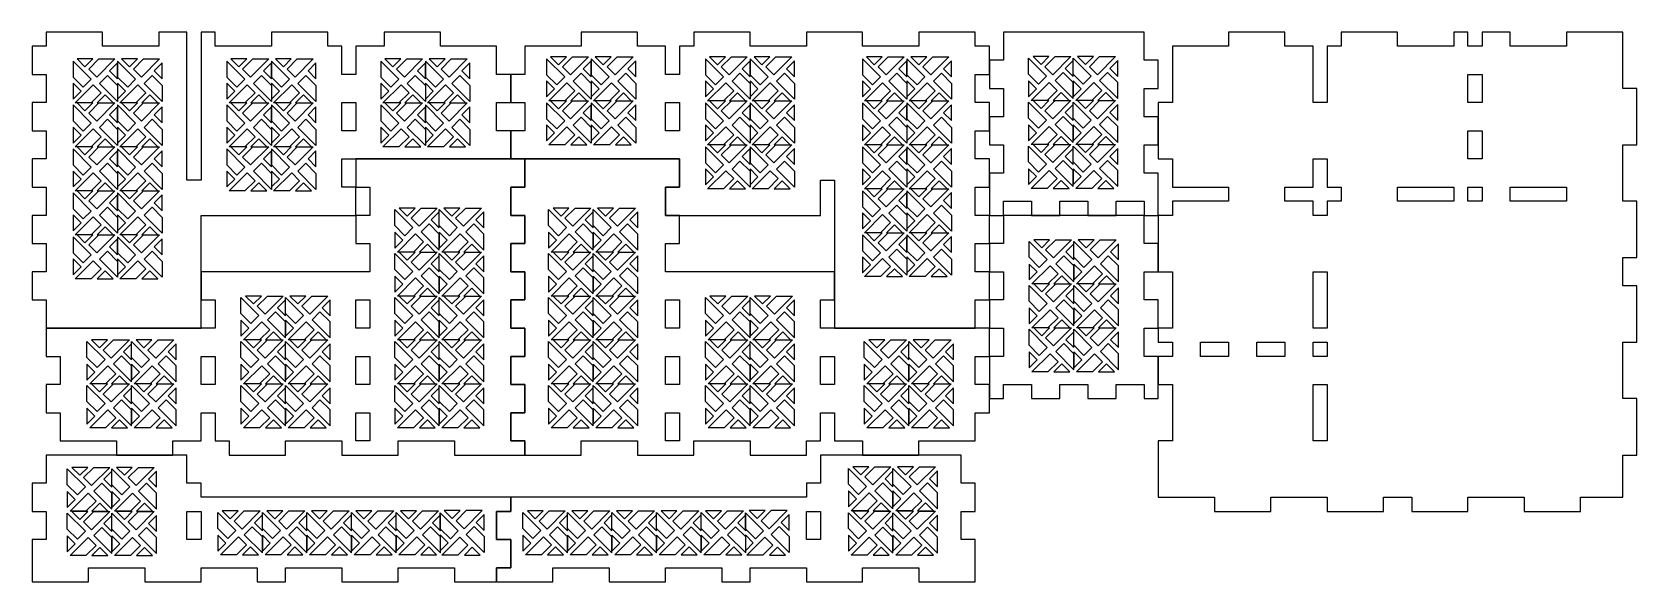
# Model space of a CAD drawing. Extents: x 0 to 1616, y 1148 to 1701.
import ezdxf

# ---------------------------------------------------------------- set-up
doc = ezdxf.new("R2010")
doc.units = 0
doc.layers.add('A0134_Printing]', color=7, linetype='CONTINUOUS')

msp = doc.modelspace()

# ---------------------------------------------------------------- linework, layer by layer
at = {"layer": 'A0134_Printing]', "color": 1}
for points in [[(0.125, 1459.719964), (0.125, 1431.373964), (14.298, 1431.373964), (14.298, 1403.026965), (170.203996, 1403.026965), (170.203996, 1431.373964), (170.203996, 1459.719964), (170.203996, 1488.066963), (170.203996, 1516.412962), (326.108992, 1516.412962), (326.108992, 1544.759961), (311.935992, 1544.759961), (311.935992, 1573.105961), (326.108992, 1573.105961), (482.014988, 1573.105961), (482.014988, 1601.45196), (467.841988, 1601.45196), (467.841988, 1629.798959), (482.014988, 1629.798959), (482.014988, 1658.144959), (467.841988, 1658.144959), (467.841988, 1686.491958), (411.14899, 1686.491958), (411.14899, 1700.664957), (354.455991, 1700.664957), (354.455991, 1686.491958), (326.108992, 1686.491958), (326.108992, 1658.144959), (311.935992, 1658.144959), (311.935992, 1686.491958), (297.762993, 1686.491958), (297.762993, 1700.664957), (241.069994, 1700.664957), (241.069994, 1686.491958), (184.376995, 1686.491958), (184.376995, 1700.664957), (170.203996, 1700.664957), (170.203996, 1551.845961), (156.030996, 1551.845961), (156.030996, 1700.664957), (127.683997, 1700.664957), (127.683997, 1686.491958), (70.990998, 1686.491958), (70.990998, 1700.664957), (14.298, 1700.664957), (14.298, 1686.491958), (0.125, 1686.491958), (0.125, 1658.144959), (14.298, 1658.144959), (14.298, 1629.798959), (0.125, 1629.798959), (0.125, 1601.45196), (14.298, 1601.45196), (14.298, 1573.105961), (0.125, 1573.105961), (0.125, 1544.759961), (14.298, 1544.759961), (14.298, 1516.412962), (0.125, 1516.412962), (0.125, 1488.066963), (14.298, 1488.066963), (14.298, 1459.719964)], [(482.014988, 1601.45196), (482.014988, 1573.105961), (637.919984, 1573.105961), (652.093984, 1573.105961), (652.093984, 1544.759961), (637.919984, 1544.759961), (637.919984, 1516.412962), (793.82598, 1516.412962), (793.82598, 1551.845961), (807.99898, 1551.845961), (807.99898, 1403.026965), (949.730976, 1403.026965), (949.730976, 1431.373964), (963.904976, 1431.373964), (963.904976, 1459.719964), (949.730976, 1459.719964), (949.730976, 1488.066963), (963.904976, 1488.066963), (963.904976, 1516.412962), (949.730976, 1516.412962), (949.730976, 1544.759961), (963.904976, 1544.759961), (963.904976, 1573.105961), (949.730976, 1573.105961), (949.730976, 1601.45196), (963.904976, 1601.45196), (963.904976, 1629.798959), (949.730976, 1629.798959), (949.730976, 1658.144959), (963.904976, 1658.144959), (963.904976, 1686.491958), (949.730976, 1686.491958), (949.730976, 1700.664957), (893.037978, 1700.664957), (893.037978, 1686.491958), (836.344979, 1686.491958), (836.344979, 1700.664957), (779.652981, 1700.664957), (779.652981, 1686.491958), (722.958982, 1686.491958), (722.958982, 1700.664957), (666.266983, 1700.664957), (666.266983, 1686.491958), (652.093984, 1686.491958), (652.093984, 1658.144959), (637.919984, 1658.144959), (637.919984, 1686.491958), (609.573985, 1686.491958), (609.573985, 1700.664957), (552.880986, 1700.664957), (552.880986, 1686.491958), (496.187988, 1686.491958), (496.187988, 1658.144959), (482.014988, 1658.144959), (482.014988, 1629.798959), (496.187988, 1629.798959), (496.187988, 1601.45196)], [(1119.810072, 1700.664957), (978.078076, 1700.664957), (978.078076, 1672.318958), (963.904076, 1672.318958), (963.904076, 1643.971959), (978.078076, 1643.971959), (978.078076, 1615.62596), (963.904076, 1615.62596), (963.904076, 1587.27896), (978.078076, 1587.27896), (978.078076, 1558.932961), (963.904076, 1558.932961), (963.904076, 1516.412962), (978.078076, 1516.412962), (978.078076, 1530.585962), (1006.424075, 1530.585962), (1006.424075, 1516.412962), (1034.771074, 1516.412962), (1034.771074, 1530.585962), (1063.117073, 1530.585962), (1063.117073, 1516.412962), (1091.464073, 1516.412962), (1091.464073, 1530.585962), (1119.810072, 1530.585962), (1119.810072, 1516.412962), (1133.983072, 1516.412962), (1133.983072, 1558.932961), (1119.810072, 1558.932961), (1119.810072, 1587.27896), (1133.983072, 1587.27896), (1133.983072, 1615.62596), (1119.810072, 1615.62596), (1119.810072, 1643.971959), (1133.983072, 1643.971959), (1133.983072, 1672.318958), (1119.810072, 1672.318958)], [(1601.69996, 1700.664957), (1545.006961, 1700.664957), (1545.006961, 1686.491958), (1488.313963, 1686.491958), (1488.313963, 1700.664957), (1459.967964, 1700.664957), (1459.967964, 1686.491958), (1445.793964, 1686.491958), (1445.793964, 1700.664957), (1431.620964, 1700.664957), (1431.620964, 1686.491958), (1374.927966, 1686.491958), (1374.927966, 1700.664957), (1318.234967, 1700.664957), (1318.234967, 1686.491958), (1304.061967, 1686.491958), (1304.061967, 1629.798959), (1289.888968, 1629.798959), (1289.888968, 1686.491958), (1261.541968, 1686.491958), (1261.541968, 1700.664957), (1204.84997, 1700.664957), (1204.84997, 1686.491958), (1148.156971, 1686.491958), (1148.156971, 1629.798959), (1133.982972, 1629.798959), (1133.982972, 1573.105961), (1148.156971, 1573.105961), (1148.156971, 1544.759961), (1204.84997, 1544.759961), (1204.84997, 1530.585962), (1148.156971, 1530.585962), (1148.156971, 1516.412962), (1133.982972, 1516.412962), (1133.982972, 1459.719964), (1148.156971, 1459.719964), (1148.156971, 1403.026965), (1133.982972, 1403.026965), (1133.982972, 1388.853965), (1148.156971, 1388.853965), (1148.156971, 1374.680966), (1133.982972, 1374.680966), (1133.982972, 1346.333966), (1148.156971, 1346.333966), (1148.156971, 1289.640968), (1133.982972, 1289.640968), (1133.982972, 1232.948969), (1190.67597, 1232.948969), (1190.67597, 1218.77497), (1247.368969, 1218.77497), (1247.368969, 1232.948969), (1304.061967, 1232.948969), (1304.061967, 1218.77497), (1360.754966, 1218.77497), (1360.754966, 1232.948969), (1389.101965, 1232.948969), (1389.101965, 1218.77497), (1445.793964, 1218.77497), (1445.793964, 1232.948969), (1502.486962, 1232.948969), (1502.486962, 1218.77497), (1559.179961, 1218.77497), (1559.179961, 1232.948969), (1601.69996, 1232.948969), (1601.69996, 1275.467968), (1615.87296, 1275.467968), (1615.87296, 1332.160967), (1601.69996, 1332.160967), (1601.69996, 1388.853965), (1615.87296, 1388.853965), (1615.87296, 1445.546964), (1601.69996, 1445.546964), (1601.69996, 1473.892963), (1615.87296, 1473.892963), (1615.87296, 1530.585962), (1601.69996, 1530.585962), (1601.69996, 1587.27896), (1615.87296, 1587.27896), (1615.87296, 1643.971959), (1601.69996, 1643.971959)], [(41.355899, 1655.541359), (51.496899, 1645.395359), (59.515899, 1653.418359), (41.355899, 1671.631358)], [(57.273499, 1663.514558), (67.456498, 1673.660558), (83.494498, 1673.660558), (65.334498, 1655.490559)], [(86.225098, 1655.541359), (96.366098, 1645.395359), (104.385097, 1653.418359), (86.225098, 1671.631358)], [(102.142597, 1663.514558), (112.325597, 1673.660558), (128.363597, 1673.660558), (110.203597, 1655.490559)], [(196.196295, 1655.541359), (206.337295, 1645.395359), (214.356295, 1653.418359), (196.196295, 1671.631358)], [(212.113895, 1663.514558), (222.296894, 1673.660558), (238.334894, 1673.660558), (220.174894, 1655.490559)], [(241.065494, 1655.541359), (251.206494, 1645.395359), (259.225494, 1653.418359), (241.065494, 1671.631358)], [(256.983094, 1663.514558), (267.166093, 1673.660558), (283.204093, 1673.660558), (265.044093, 1655.490559)], [(351.185491, 1655.541359), (361.326491, 1645.395359), (369.345491, 1653.418359), (351.185491, 1671.631358)], [(367.102991, 1663.514558), (377.285991, 1673.660558), (393.32399, 1673.660558), (375.163991, 1655.490559)], [(396.05469, 1655.541359), (406.19569, 1645.395359), (414.21469, 1653.418359), (396.05469, 1671.631358)], [(411.97219, 1663.514558), (422.155189, 1673.660558), (438.193189, 1673.660558), (420.033189, 1655.490559)], [(518.198887, 1657.691759), (528.339887, 1647.545759), (536.358887, 1655.568759), (518.198887, 1673.781758)], [(534.116387, 1665.664958), (544.299386, 1675.810958), (560.337386, 1675.810958), (542.178386, 1657.640959)], [(563.068086, 1657.691759), (573.209086, 1647.545759), (581.228085, 1655.568759), (563.068086, 1673.781758)], [(578.985586, 1665.664958), (589.168585, 1675.810958), (605.206585, 1675.810958), (587.046585, 1657.640959)], [(678.086083, 1657.691759), (688.227083, 1647.545759), (696.246083, 1655.568759), (678.086083, 1673.781758)], [(694.003683, 1665.664958), (704.186682, 1675.810958), (720.224682, 1675.810958), (702.064682, 1657.640959)], [(722.955282, 1657.691759), (733.096282, 1647.545759), (741.115281, 1655.568759), (722.955282, 1673.781758)], [(738.872882, 1665.664958), (749.055881, 1675.810958), (765.093881, 1675.810958), (746.933881, 1657.640959)], [(836.061979, 1657.691759), (846.202979, 1647.545759), (854.221979, 1655.568759), (836.061979, 1673.781758)], [(851.979479, 1665.664958), (862.162478, 1675.810958), (878.200478, 1675.810958), (860.041478, 1657.640959)], [(880.931178, 1657.691759), (891.072178, 1647.545759), (899.091178, 1655.568759), (880.931178, 1673.781758)], [(896.848678, 1665.664958), (907.031677, 1675.810958), (923.069677, 1675.810958), (904.909677, 1657.640959)], [(1003.381075, 1674.508458), (1021.541074, 1656.338459), (1013.522075, 1648.272459), (1003.381075, 1658.503459)], [(1030.019174, 1676.026858), (1046.057174, 1676.026858), (1027.855174, 1657.856859), (1019.836175, 1665.880858)], [(1048.250174, 1674.508458), (1066.410173, 1656.338459), (1058.391174, 1648.272459), (1048.250174, 1658.503459)], [(1074.888373, 1676.026858), (1090.926373, 1676.026858), (1072.724373, 1657.856859), (1064.705373, 1665.880858)], [(86.233698, 1630.975959), (68.073698, 1649.145959), (76.092698, 1657.211959), (86.233698, 1646.980959)], [(131.102897, 1630.975959), (112.942897, 1649.145959), (120.961897, 1657.211959), (131.102897, 1646.980959)], [(241.074094, 1630.975959), (222.914094, 1649.145959), (230.933094, 1657.211959), (241.074094, 1646.980959)], [(285.943293, 1630.975959), (267.783293, 1649.145959), (275.802293, 1657.211959), (285.943293, 1646.980959)], [(396.06329, 1630.975959), (377.903291, 1649.145959), (385.92229, 1657.211959), (396.06329, 1646.980959)], [(440.932489, 1630.975959), (422.772489, 1649.145959), (430.791489, 1657.211959), (440.932489, 1646.980959)], [(536.438487, 1631.608159), (520.400487, 1631.608159), (538.602487, 1649.778159), (546.621486, 1641.754159)], [(563.076686, 1633.126259), (544.916686, 1651.296259), (552.935686, 1659.362259), (563.076686, 1649.131259)], [(581.307685, 1631.608159), (565.269686, 1631.608159), (583.471685, 1649.778159), (591.490685, 1641.754159)], [(607.945785, 1633.126259), (589.785785, 1651.296259), (597.804785, 1659.362259), (607.945785, 1649.131259)], [(696.325783, 1631.608159), (680.287783, 1631.608159), (698.489783, 1649.778159), (706.508782, 1641.754159)], [(722.963882, 1633.126259), (704.803882, 1651.296259), (712.822882, 1659.362259), (722.963882, 1649.131259)], [(741.194881, 1631.608159), (725.156882, 1631.608159), (743.358881, 1649.778159), (751.377881, 1641.754159)], [(767.833081, 1633.126259), (749.673081, 1651.296259), (757.692081, 1659.362259), (767.833081, 1649.131259)], [(854.301579, 1631.608159), (838.263579, 1631.608159), (856.465579, 1649.778159), (864.484578, 1641.754159)], [(880.939778, 1633.126259), (862.779778, 1651.296259), (870.798778, 1659.362259), (880.939778, 1649.131259)], [(899.170778, 1631.608159), (883.132778, 1631.608159), (901.334777, 1649.778159), (909.353777, 1641.754159)], [(925.808877, 1633.126259), (907.648877, 1651.296259), (915.667877, 1659.362259), (925.808877, 1649.131259)], [(1032.341274, 1641.969759), (1022.158274, 1631.823759), (1006.120275, 1631.823759), (1024.280274, 1649.993759)], [(1048.258874, 1649.943159), (1038.117874, 1660.089158), (1030.098874, 1652.066159), (1048.258874, 1633.853159)], [(1077.210573, 1641.969759), (1067.027573, 1631.823759), (1050.989574, 1631.823759), (1069.148573, 1649.993759)], [(1093.128073, 1649.943159), (1082.987073, 1660.089158), (1074.968073, 1652.066159), (1093.128073, 1633.853159)], [(1445.793964, 1658.144959), (1459.966964, 1658.144959), (1459.966964, 1629.798959), (1445.793964, 1629.798959)], [(59.595599, 1629.457759), (43.557599, 1629.457759), (61.759598, 1647.627759), (69.778598, 1639.603759)], [(104.464797, 1629.457759), (88.426798, 1629.457759), (106.628797, 1647.627759), (114.647797, 1639.603759)], [(214.435995, 1629.457759), (198.397995, 1629.457759), (216.599995, 1647.627759), (224.618994, 1639.603759)], [(259.305194, 1629.457759), (243.267194, 1629.457759), (261.469193, 1647.627759), (269.488193, 1639.603759)], [(369.425191, 1629.457759), (353.387191, 1629.457759), (371.589191, 1647.627759), (379.608191, 1639.603759)], [(414.29429, 1629.457759), (398.25629, 1629.457759), (416.45829, 1647.627759), (424.477289, 1639.603759)], [(41.355899, 1611.33806), (51.496899, 1601.19206), (59.515899, 1609.21506), (41.355899, 1627.428059)], [(57.273499, 1619.31136), (67.456498, 1629.457359), (83.494498, 1629.457359), (65.334498, 1611.28736)], [(86.225098, 1611.33806), (96.366098, 1601.19206), (104.385097, 1609.21506), (86.225098, 1627.428059)], [(102.142597, 1619.31136), (112.325597, 1629.457359), (128.363597, 1629.457359), (110.203597, 1611.28736)], [(196.196295, 1611.33806), (206.337295, 1601.19206), (214.356295, 1609.21506), (196.196295, 1627.428059)], [(212.113895, 1619.31136), (222.296894, 1629.457359), (238.334894, 1629.457359), (220.174894, 1611.28736)], [(241.065494, 1611.33806), (251.206494, 1601.19206), (259.225494, 1609.21506), (241.065494, 1627.428059)], [(256.983094, 1619.31136), (267.166093, 1629.457359), (283.204093, 1629.457359), (265.044093, 1611.28736)], [(311.935992, 1629.798959), (326.108992, 1629.798959), (326.108992, 1601.45296), (311.935992, 1601.45296)], [(351.185491, 1611.33806), (361.326491, 1601.19206), (369.345491, 1609.21506), (351.185491, 1627.428059)], [(367.102991, 1619.31136), (377.285991, 1629.457359), (393.32399, 1629.457359), (375.163991, 1611.28736)], [(396.05469, 1611.33806), (406.19569, 1601.19206), (414.21469, 1609.21506), (396.05469, 1627.428059)], [(411.97219, 1619.31136), (422.155189, 1629.457359), (438.193189, 1629.457359), (420.033189, 1611.28736)], [(518.198887, 1613.48846), (528.339887, 1603.34246), (536.358887, 1611.36546), (518.198887, 1629.578459)], [(534.116387, 1621.461759), (544.299386, 1631.607759), (560.337386, 1631.607759), (542.178386, 1613.43776)], [(563.068086, 1613.48846), (573.209086, 1603.34246), (581.228085, 1611.36546), (563.068086, 1629.578459)], [(578.985586, 1621.461759), (589.168585, 1631.607759), (605.206585, 1631.607759), (587.046585, 1613.43776)], [(637.919984, 1629.798959), (652.092984, 1629.798959), (652.092984, 1601.45296), (637.919984, 1601.45296)], [(678.086083, 1613.48846), (688.227083, 1603.34246), (696.246083, 1611.36546), (678.086083, 1629.578459)], [(694.003683, 1621.461759), (704.186682, 1631.607759), (720.224682, 1631.607759), (702.064682, 1613.43776)], [(722.955282, 1613.48846), (733.096282, 1603.34246), (741.115281, 1611.36546), (722.955282, 1629.578459)], [(738.872882, 1621.461759), (749.055881, 1631.607759), (765.093881, 1631.607759), (746.933881, 1613.43776)], [(836.061979, 1613.48846), (846.202979, 1603.34246), (854.221979, 1611.36546), (836.061979, 1629.578459)], [(851.979479, 1621.461759), (862.162478, 1631.607759), (878.200478, 1631.607759), (860.041478, 1613.43776)], [(880.931178, 1613.48846), (891.072178, 1603.34246), (899.091178, 1611.36546), (880.931178, 1629.578459)], [(896.848678, 1621.461759), (907.031677, 1631.607759), (923.069677, 1631.607759), (904.909677, 1613.43776)], [(1003.381075, 1630.305259), (1021.541074, 1612.13526), (1013.522075, 1604.06926), (1003.381075, 1614.30026)], [(1030.019174, 1631.823559), (1046.057174, 1631.823559), (1027.855174, 1613.65356), (1019.836175, 1621.677559)], [(1048.258874, 1605.73996), (1038.117874, 1615.88596), (1030.098874, 1607.86296), (1048.258874, 1589.64996)], [(1048.250174, 1630.305259), (1066.410173, 1612.13526), (1058.391174, 1604.06926), (1048.250174, 1614.30026)], [(1074.888373, 1631.823559), (1090.926373, 1631.823559), (1072.724373, 1613.65356), (1064.705373, 1621.677559)], [(1093.128073, 1605.73996), (1082.987073, 1615.88596), (1074.968073, 1607.86296), (1093.128073, 1589.64996)], [(59.595599, 1585.25446), (43.557599, 1585.25446), (61.759598, 1603.42446), (69.778598, 1595.40046)], [(86.233698, 1586.77266), (68.073698, 1604.94266), (76.092698, 1613.00866), (86.233698, 1602.77766)], [(104.464797, 1585.25446), (88.426798, 1585.25446), (106.628797, 1603.42446), (114.647797, 1595.40046)], [(131.102897, 1586.77266), (112.942897, 1604.94266), (120.961897, 1613.00866), (131.102897, 1602.77766)], [(214.435995, 1585.25446), (198.397995, 1585.25446), (216.599995, 1603.42446), (224.618994, 1595.40046)], [(241.074094, 1586.77266), (222.914094, 1604.94266), (230.933094, 1613.00866), (241.074094, 1602.77766)], [(259.305194, 1585.25446), (243.267194, 1585.25446), (261.469193, 1603.42446), (269.488193, 1595.40046)], [(285.943293, 1586.77266), (267.783293, 1604.94266), (275.802293, 1613.00866), (285.943293, 1602.77766)], [(369.425191, 1585.25446), (353.387191, 1585.25446), (371.589191, 1603.42446), (379.608191, 1595.40046)], [(396.06329, 1586.77266), (377.903291, 1604.94266), (385.92229, 1613.00866), (396.06329, 1602.77766)], [(414.29429, 1585.25446), (398.25629, 1585.25446), (416.45829, 1603.42446), (424.477289, 1595.40046)], [(440.932489, 1586.77266), (422.772489, 1604.94266), (430.791489, 1613.00866), (440.932489, 1602.77766)], [(536.438487, 1587.40486), (520.400487, 1587.40486), (538.602487, 1605.57486), (546.621486, 1597.55086)], [(563.076686, 1588.92306), (544.916686, 1607.09306), (552.935686, 1615.15906), (563.076686, 1604.92806)], [(581.307685, 1587.40486), (565.269686, 1587.40486), (583.471685, 1605.57486), (591.490685, 1597.55086)], [(607.945785, 1588.92306), (589.785785, 1607.09306), (597.804785, 1615.15906), (607.945785, 1604.92806)], [(696.325783, 1587.40486), (680.287783, 1587.40486), (698.489783, 1605.57486), (706.508782, 1597.55086)], [(722.963882, 1588.92306), (704.803882, 1607.09306), (712.822882, 1615.15906), (722.963882, 1604.92806)], [(741.194881, 1587.40486), (725.156882, 1587.40486), (743.358881, 1605.57486), (751.377881, 1597.55086)], [(767.833081, 1588.92306), (749.673081, 1607.09306), (757.692081, 1615.15906), (767.833081, 1604.92806)], [(854.301579, 1587.40486), (838.263579, 1587.40486), (856.465579, 1605.57486), (864.484578, 1597.55086)], [(880.939778, 1588.92306), (862.779778, 1607.09306), (870.798778, 1615.15906), (880.939778, 1604.92806)], [(899.170778, 1587.40486), (883.132778, 1587.40486), (901.334777, 1605.57486), (909.353777, 1597.55086)], [(925.808877, 1588.92306), (907.648877, 1607.09306), (915.667877, 1615.15906), (925.808877, 1604.92806)], [(1032.341274, 1597.76656), (1022.158274, 1587.62056), (1006.120275, 1587.62056), (1024.280274, 1605.79056)], [(1077.210573, 1597.76656), (1067.027573, 1587.62056), (1050.989574, 1587.62056), (1069.148573, 1605.79056)], [(1445.793964, 1601.45296), (1459.966964, 1601.45296), (1459.966964, 1573.106961), (1445.793964, 1573.106961)], [(57.273499, 1575.108161), (67.456498, 1585.25416), (83.494498, 1585.25416), (65.334498, 1567.084161)], [(102.142597, 1575.108161), (112.325597, 1585.25416), (128.363597, 1585.25416), (110.203597, 1567.084161)], [(212.113895, 1575.108161), (222.296894, 1585.25416), (238.334894, 1585.25416), (220.174894, 1567.084161)], [(256.983094, 1575.108161), (267.166093, 1585.25416), (283.204093, 1585.25416), (265.044093, 1567.084161)], [(678.086083, 1569.285261), (688.227083, 1559.139261), (696.246083, 1567.162261), (678.086083, 1585.37526)], [(694.003683, 1577.258461), (704.186682, 1587.40446), (720.224682, 1587.40446), (702.064682, 1569.234461)], [(722.955282, 1569.285261), (733.096282, 1559.139261), (741.115281, 1567.162261), (722.955282, 1585.37526)], [(738.872882, 1577.258461), (749.055881, 1587.40446), (765.093881, 1587.40446), (746.933881, 1569.234461)], [(836.061979, 1569.285261), (846.202979, 1559.139261), (854.221979, 1567.162261), (836.061979, 1585.37526)], [(851.979479, 1577.258461), (862.162478, 1587.40446), (878.200478, 1587.40446), (860.041478, 1569.234461)], [(880.931178, 1569.285261), (891.072178, 1559.139261), (899.091178, 1567.162261), (880.931178, 1585.37526)], [(896.848678, 1577.258461), (907.031677, 1587.40446), (923.069677, 1587.40446), (904.909677, 1569.234461)], [(1003.381075, 1586.10206), (1021.541074, 1567.932061), (1013.522075, 1559.866061), (1003.381075, 1570.097061)], [(1030.019174, 1587.62016), (1046.057174, 1587.62016), (1027.855174, 1569.450161), (1019.836175, 1577.474161)], [(1048.250174, 1586.10206), (1066.410173, 1567.932061), (1058.391174, 1559.866061), (1048.250174, 1570.097061)], [(1074.888373, 1587.62016), (1090.926373, 1587.62016), (1072.724373, 1569.450161), (1064.705373, 1577.474161)], [(496.187988, 1544.759961), (496.187988, 1573.105961), (326.108992, 1573.105961), (326.108992, 1544.759961), (340.281991, 1544.759961), (340.281991, 1516.412962), (326.108992, 1516.412962), (326.108992, 1488.066963), (340.281991, 1488.066963), (340.281991, 1459.719964), (326.108992, 1459.719964), (170.203996, 1459.719964), (170.203996, 1431.373964), (184.376995, 1431.373964), (184.376995, 1403.026965), (170.203996, 1403.026965), (14.298, 1403.026965), (14.298, 1374.680966), (28.470999, 1374.680966), (28.470999, 1346.333966), (14.298, 1346.333966), (14.298, 1317.987967), (28.470999, 1317.987967), (28.470999, 1289.640968), (85.163998, 1289.640968), (85.163998, 1275.467968), (141.856996, 1275.467968), (141.856996, 1289.640968), (170.203996, 1289.640968), (170.203996, 1317.987967), (184.376995, 1317.987967), (184.376995, 1289.640968), (198.549995, 1289.640968), (198.549995, 1275.467968), (255.242994, 1275.467968), (255.242994, 1289.640968), (311.935992, 1289.640968), (311.935992, 1275.467968), (368.628991, 1275.467968), (368.628991, 1289.640968), (425.321989, 1289.640968), (425.321989, 1275.467968), (496.187988, 1275.467968), (496.187988, 1289.640968), (482.014988, 1289.640968), (482.014988, 1317.987967), (496.187988, 1317.987967), (496.187988, 1346.333966), (482.014988, 1346.333966), (482.014988, 1374.680966), (496.187988, 1374.680966), (496.187988, 1403.026965), (482.014988, 1403.026965), (482.014988, 1431.373964), (496.187988, 1431.373964), (496.187988, 1459.719964), (482.014988, 1459.719964), (482.014988, 1488.066963), (496.187988, 1488.066963), (496.187988, 1516.412962), (482.014988, 1516.412962), (482.014988, 1544.759961)], [(41.355899, 1567.134861), (51.496899, 1556.988861), (59.515899, 1565.011861), (41.355899, 1583.22486)], [(86.233698, 1542.569461), (68.073698, 1560.739461), (76.092698, 1568.805461), (86.233698, 1558.574461)], [(86.225098, 1567.134861), (96.366098, 1556.988861), (104.385097, 1565.011861), (86.225098, 1583.22486)], [(131.102897, 1542.569461), (112.942897, 1560.739461), (120.961897, 1568.805461), (131.102897, 1558.574461)], [(196.196295, 1567.134861), (206.337295, 1556.988861), (214.356295, 1565.011861), (196.196295, 1583.22486)], [(241.074094, 1542.569461), (222.914094, 1560.739461), (230.933094, 1568.805461), (241.074094, 1558.574461)], [(241.065494, 1567.134861), (251.206494, 1556.988861), (259.225494, 1565.011861), (241.065494, 1583.22486)], [(285.943293, 1542.569461), (267.783293, 1560.739461), (275.802293, 1568.805461), (285.943293, 1558.574461)], [(482.014988, 1544.759961), (482.014988, 1516.412962), (496.187988, 1516.412962), (496.187988, 1488.066963), (482.014988, 1488.066963), (482.014988, 1459.719964), (496.187988, 1459.719964), (496.187988, 1431.373964), (482.014988, 1431.373964), (482.014988, 1403.026965), (496.187988, 1403.026965), (496.187988, 1374.680966), (482.014988, 1374.680966), (482.014988, 1346.333966), (496.187988, 1346.333966), (496.187988, 1317.987967), (482.014988, 1317.987967), (482.014988, 1289.640968), (496.187988, 1289.640968), (496.187988, 1275.467968), (552.880986, 1275.467968), (552.880986, 1289.640968), (609.573985, 1289.640968), (609.573985, 1275.467968), (666.266983, 1275.467968), (666.266983, 1289.640968), (722.959982, 1289.640968), (722.959982, 1275.467968), (779.651981, 1275.467968), (779.651981, 1289.640968), (793.82598, 1289.640968), (793.82598, 1317.987967), (807.99898, 1317.987967), (807.99898, 1289.640968), (836.344979, 1289.640968), (836.344979, 1275.467968), (893.037978, 1275.467968), (893.037978, 1289.640968), (949.730976, 1289.640968), (949.730976, 1317.987967), (963.903976, 1317.987967), (963.903976, 1346.333966), (949.730976, 1346.333966), (949.730976, 1374.680966), (963.903976, 1374.680966), (963.903976, 1403.026965), (807.99898, 1403.026965), (793.82598, 1403.026965), (793.82598, 1431.373964), (807.99898, 1431.373964), (807.99898, 1459.719964), (652.092984, 1459.719964), (637.919984, 1459.719964), (637.919984, 1488.066963), (652.092984, 1488.066963), (652.092984, 1516.412962), (637.919984, 1516.412962), (637.919984, 1544.759961), (652.092984, 1544.759961), (652.092984, 1573.105961), (496.187988, 1573.105961), (496.187988, 1544.759961)], [(722.963882, 1544.719761), (704.803882, 1562.889761), (712.822882, 1570.955761), (722.963882, 1560.724761)], [(767.833081, 1544.719761), (749.673081, 1562.889761), (757.692081, 1570.955761), (767.833081, 1560.724761)], [(880.939778, 1544.719761), (862.779778, 1562.889761), (870.798778, 1570.955761), (880.939778, 1560.724761)], [(925.808877, 1544.719761), (907.648877, 1562.889761), (915.667877, 1570.955761), (925.808877, 1560.724761)], [(1048.258874, 1561.536661), (1038.117874, 1571.682661), (1030.098874, 1563.659661), (1048.258874, 1545.446661)], [(1093.128073, 1561.536661), (1082.987073, 1571.682661), (1074.968073, 1563.659661), (1093.128073, 1545.446661)], [(1318.234967, 1530.585962), (1304.061967, 1530.585962), (1304.061967, 1516.412962), (1289.888968, 1516.412962), (1289.888968, 1530.585962), (1261.541968, 1530.585962), (1261.541968, 1544.759961), (1289.888968, 1544.759961), (1289.888968, 1573.105961), (1304.061967, 1573.105961), (1304.061967, 1544.759961), (1318.234967, 1544.759961)], [(59.595599, 1541.051261), (43.557599, 1541.051261), (61.759598, 1559.221261), (69.778598, 1551.197261)], [(104.464797, 1541.051261), (88.426798, 1541.051261), (106.628797, 1559.221261), (114.647797, 1551.197261)], [(214.435995, 1541.051261), (198.397995, 1541.051261), (216.599995, 1559.221261), (224.618994, 1551.197261)], [(259.305194, 1541.051261), (243.267194, 1541.051261), (261.469193, 1559.221261), (269.488193, 1551.197261)], [(696.325783, 1543.201661), (680.287783, 1543.201661), (698.489783, 1561.371661), (706.508782, 1553.347661)], [(741.194881, 1543.201661), (725.156882, 1543.201661), (743.358881, 1561.371661), (751.377881, 1553.347661)], [(854.301579, 1543.201661), (838.263579, 1543.201661), (856.465579, 1561.371661), (864.484578, 1553.347661)], [(899.170778, 1543.201661), (883.132778, 1543.201661), (901.334777, 1561.371661), (909.353777, 1553.347661)], [(1032.341274, 1553.563361), (1022.158274, 1543.417361), (1006.120275, 1543.417361), (1024.280274, 1561.587361)], [(1077.210573, 1553.563361), (1067.027573, 1543.417361), (1050.989574, 1543.417361), (1069.148573, 1561.587361)], [(41.355899, 1522.931562), (51.496899, 1512.785562), (59.515899, 1520.808562), (41.355899, 1539.021562)], [(57.273499, 1530.904862), (67.456498, 1541.050861), (83.494498, 1541.050861), (65.334498, 1522.880862)], [(86.225098, 1522.931562), (96.366098, 1512.785562), (104.385097, 1520.808562), (86.225098, 1539.021562)], [(102.142597, 1530.904862), (112.325597, 1541.050861), (128.363597, 1541.050861), (110.203597, 1522.880862)], [(836.061979, 1525.081962), (846.202979, 1514.935962), (854.221979, 1522.958962), (836.061979, 1541.171961)], [(851.979479, 1533.055262), (862.162478, 1543.201261), (878.200478, 1543.201261), (860.041478, 1525.031262)], [(880.931178, 1525.081962), (891.072178, 1514.935962), (899.091178, 1522.958962), (880.931178, 1541.171961)], [(896.848678, 1533.055262), (907.031677, 1543.201261), (923.069677, 1543.201261), (904.909677, 1525.031262)], [(1431.620964, 1530.585962), (1374.927966, 1530.585962), (1374.927966, 1544.758961), (1431.620964, 1544.758961)], [(1459.967964, 1530.585962), (1445.794964, 1530.585962), (1445.794964, 1544.758961), (1459.967964, 1544.758961)], [(1545.006961, 1530.585962), (1488.313963, 1530.585962), (1488.313963, 1544.758961), (1545.006961, 1544.758961)], [(86.233698, 1498.366163), (68.073698, 1516.536162), (76.092698, 1524.602162), (86.233698, 1514.371162)], [(131.102897, 1498.366163), (112.942897, 1516.536162), (120.961897, 1524.602162), (131.102897, 1514.371162)], [(365.209891, 1522.229862), (383.36989, 1504.059862), (375.350891, 1495.993863), (365.209891, 1506.224862)], [(391.84809, 1523.748162), (407.88609, 1523.748162), (389.68409, 1505.578162), (381.66509, 1513.602162)], [(410.07909, 1522.229862), (428.239089, 1504.059862), (420.220089, 1495.993863), (410.07909, 1506.224862)], [(436.717189, 1523.748162), (452.755189, 1523.748162), (434.553189, 1505.578162), (426.534189, 1513.602162)], [(520.110187, 1522.229862), (538.270187, 1504.059862), (530.251187, 1495.993863), (520.110187, 1506.224862)], [(546.748286, 1523.748162), (562.786286, 1523.748162), (544.584286, 1505.578162), (536.565287, 1513.602162)], [(564.979386, 1522.229862), (583.139385, 1504.059862), (575.120386, 1495.993863), (564.979386, 1506.224862)], [(591.617485, 1523.748162), (607.655485, 1523.748162), (589.453485, 1505.578162), (581.434485, 1513.602162)], [(880.939778, 1500.516562), (862.779778, 1518.686562), (870.798778, 1526.752562), (880.939778, 1516.521562)], [(925.808877, 1500.516562), (907.648877, 1518.686562), (915.667877, 1526.752562), (925.808877, 1516.521562)], [(59.595599, 1496.847963), (43.557599, 1496.847963), (61.759598, 1515.017962), (69.778598, 1506.993962)], [(104.464797, 1496.847963), (88.426798, 1496.847963), (106.628797, 1515.017962), (114.647797, 1506.993962)], [(410.08769, 1497.664563), (399.94669, 1507.810562), (391.92769, 1499.787563), (410.08769, 1481.574563)], [(454.956889, 1497.664563), (444.815889, 1507.810562), (436.796889, 1499.787563), (454.956889, 1481.574563)], [(564.987986, 1497.664563), (554.846986, 1507.810562), (546.827986, 1499.787563), (564.987986, 1481.574563)], [(609.857185, 1497.664563), (599.716185, 1507.810562), (591.697185, 1499.787563), (609.857185, 1481.574563)], [(854.301579, 1498.998363), (838.263579, 1498.998363), (856.465579, 1517.168362), (864.484578, 1509.144362)], [(899.170778, 1498.998363), (883.132778, 1498.998363), (901.334777, 1517.168362), (909.353777, 1509.144362)], [(1119.810072, 1516.412962), (978.078076, 1516.412962), (978.078076, 1488.066963), (963.904076, 1488.066963), (963.904076, 1459.719964), (978.078076, 1459.719964), (978.078076, 1431.373964), (963.904076, 1431.373964), (963.904076, 1403.026965), (978.078076, 1403.026965), (978.078076, 1374.680966), (963.904076, 1374.680966), (963.904076, 1332.160967), (978.078076, 1332.160967), (978.078076, 1346.333966), (1006.424075, 1346.333966), (1006.424075, 1332.160967), (1034.771074, 1332.160967), (1034.771074, 1346.333966), (1063.117073, 1346.333966), (1063.117073, 1332.160967), (1091.464073, 1332.160967), (1091.464073, 1346.333966), (1119.810072, 1346.333966), (1119.810072, 1332.160967), (1133.983072, 1332.160967), (1133.983072, 1374.680966), (1119.810072, 1374.680966), (1119.810072, 1403.026965), (1133.983072, 1403.026965), (1133.983072, 1431.373964), (1119.810072, 1431.373964), (1119.810072, 1459.719964), (1133.983072, 1459.719964), (1133.983072, 1488.066963), (1119.810072, 1488.066963)], [(41.355899, 1478.728363), (51.496899, 1468.582363), (59.515899, 1476.605363), (41.355899, 1494.818363)], [(57.273499, 1486.701663), (67.456498, 1496.847663), (83.494498, 1496.847663), (65.334498, 1478.677663)], [(86.225098, 1478.728363), (96.366098, 1468.582363), (104.385097, 1476.605363), (86.225098, 1494.818363)], [(102.142597, 1486.701663), (112.325597, 1496.847663), (128.363597, 1496.847663), (110.203597, 1478.677663)], [(394.17019, 1489.691163), (383.98719, 1479.545163), (367.949191, 1479.545163), (386.10919, 1497.715163)], [(439.039389, 1489.691163), (428.856389, 1479.545163), (412.81839, 1479.545163), (430.978389, 1497.715163)], [(549.070386, 1489.691163), (538.887387, 1479.545163), (522.849387, 1479.545163), (541.009386, 1497.715163)], [(593.939585, 1489.691163), (583.756585, 1479.545163), (567.718586, 1479.545163), (585.877585, 1497.715163)], [(836.061979, 1480.878763), (846.202979, 1470.732763), (854.221979, 1478.755763), (836.061979, 1496.968763)], [(851.979479, 1488.852063), (862.162478, 1498.998063), (878.200478, 1498.998063), (860.041478, 1480.828063)], [(880.931178, 1480.878763), (891.072178, 1470.732763), (899.091178, 1478.755763), (880.931178, 1496.968763)], [(896.848678, 1488.852063), (907.031677, 1498.998063), (923.069677, 1498.998063), (904.909677, 1480.828063)], [(1004.070475, 1490.256463), (1022.230474, 1472.086463), (1014.211475, 1464.020463), (1004.070475, 1474.251463)], [(1030.708574, 1491.774763), (1046.746574, 1491.774763), (1028.544574, 1473.604763), (1020.525574, 1481.628763)], [(1048.939674, 1490.256463), (1067.099673, 1472.086463), (1059.080674, 1464.020463), (1048.939674, 1474.251463)], [(1075.577773, 1491.774763), (1091.615773, 1491.774763), (1073.413773, 1473.604763), (1065.394773, 1481.628763)], [(59.595599, 1452.644764), (43.557599, 1452.644764), (61.759598, 1470.814763), (69.778598, 1462.790763)], [(86.233698, 1454.162964), (68.073698, 1472.332963), (76.092698, 1480.398963), (86.233698, 1470.167963)], [(104.464797, 1452.644764), (88.426798, 1452.644764), (106.628797, 1470.814763), (114.647797, 1462.790763)], [(131.102897, 1454.162964), (112.942897, 1472.332963), (120.961897, 1480.398963), (131.102897, 1470.167963)], [(365.209891, 1478.026563), (383.36989, 1459.856564), (375.350891, 1451.790564), (365.209891, 1462.021563)], [(391.84809, 1479.544863), (407.88609, 1479.544863), (389.68409, 1461.374863), (381.66509, 1469.398863)], [(410.07909, 1478.026563), (428.239089, 1459.856564), (420.220089, 1451.790564), (410.07909, 1462.021563)], [(436.717189, 1479.544863), (452.755189, 1479.544863), (434.553189, 1461.374863), (426.534189, 1469.398863)], [(520.110187, 1478.026563), (538.270187, 1459.856564), (530.251187, 1451.790564), (520.110187, 1462.021563)], [(546.748286, 1479.544763), (562.786286, 1479.544763), (544.584286, 1461.374763), (536.565287, 1469.398763)], [(564.979386, 1478.026563), (583.139385, 1459.856564), (575.120386, 1451.790564), (564.979386, 1462.021563)], [(591.617485, 1479.544763), (607.655485, 1479.544763), (589.453485, 1461.374763), (581.434485, 1469.398763)], [(854.301579, 1454.795164), (838.263579, 1454.795164), (856.465579, 1472.965163), (864.484578, 1464.941163)], [(880.939778, 1456.313364), (862.779778, 1474.483363), (870.798778, 1482.549363), (880.939778, 1472.318363)], [(899.170778, 1454.795164), (883.132778, 1454.795164), (901.334777, 1472.965163), (909.353777, 1464.941163)], [(925.808877, 1456.313364), (907.648877, 1474.483363), (915.667877, 1482.549363), (925.808877, 1472.318363)], [(1048.948174, 1465.691163), (1038.807174, 1475.837163), (1030.788174, 1467.814163), (1048.948174, 1449.601164)], [(1093.817473, 1465.691163), (1083.676473, 1475.837163), (1075.657473, 1467.814163), (1093.817473, 1449.601164)], [(410.08769, 1453.461264), (399.94669, 1463.607263), (391.92769, 1455.584264), (410.08769, 1437.371264)], [(454.956889, 1453.461264), (444.815889, 1463.607263), (436.796889, 1455.584264), (454.956889, 1437.371264)], [(564.987986, 1453.461264), (554.846986, 1463.607263), (546.827986, 1455.584264), (564.987986, 1437.371264)], [(609.857185, 1453.461264), (599.716185, 1463.607263), (591.697185, 1455.584264), (609.857185, 1437.371264)], [(1033.030774, 1457.717864), (1022.847774, 1447.571864), (1006.809775, 1447.571864), (1024.968774, 1465.741863)], [(1077.899873, 1457.717864), (1067.716873, 1447.571864), (1051.678874, 1447.571864), (1069.837873, 1465.741863)], [(1304.061967, 1403.026965), (1289.888968, 1403.026965), (1289.888968, 1459.719964), (1304.061967, 1459.719964)], [(394.17019, 1445.487864), (383.98719, 1435.341864), (367.949191, 1435.341864), (386.10919, 1453.511864)], [(439.039389, 1445.487864), (428.856389, 1435.341864), (412.81839, 1435.341864), (430.978389, 1453.511864)], [(549.070386, 1445.487864), (538.887387, 1435.341864), (522.849387, 1435.341864), (541.009386, 1453.511864)], [(593.939585, 1445.487864), (583.756585, 1435.341864), (567.718586, 1435.341864), (585.877585, 1453.511864)], [(1004.070475, 1446.053164), (1022.230474, 1427.883164), (1014.211475, 1419.817165), (1004.070475, 1430.048164)], [(1030.708574, 1447.571464), (1046.746574, 1447.571464), (1028.544574, 1429.401464), (1020.525574, 1437.425464)], [(1048.939674, 1446.053164), (1067.099673, 1427.883164), (1059.080674, 1419.817165), (1048.939674, 1430.048164)], [(1075.577773, 1447.571464), (1091.615773, 1447.571464), (1073.413773, 1429.401464), (1065.394773, 1437.425464)], [(210.369495, 1433.823364), (228.529494, 1415.653365), (220.510494, 1407.587365), (210.369495, 1417.818365)], [(237.007594, 1435.341664), (253.045594, 1435.341664), (234.843594, 1417.171665), (226.824594, 1425.195664)], [(255.238694, 1433.823364), (273.398693, 1415.653365), (265.379693, 1407.587365), (255.238694, 1417.818365)], [(281.876793, 1435.341664), (297.914793, 1435.341664), (279.712793, 1417.171665), (271.693793, 1425.195664)], [(340.281991, 1403.026965), (326.108992, 1403.026965), (326.108992, 1431.372964), (340.281991, 1431.372964)], [(365.209891, 1433.823364), (383.36989, 1415.653365), (375.350891, 1407.587365), (365.209891, 1417.818365)], [(391.84809, 1435.341664), (407.88609, 1435.341664), (389.68409, 1417.171665), (381.66509, 1425.195664)], [(410.07909, 1433.823364), (428.239089, 1415.653365), (420.220089, 1407.587365), (410.07909, 1417.818365)], [(436.717189, 1435.341664), (452.755189, 1435.341664), (434.553189, 1417.171665), (426.534189, 1425.195664)], [(520.110187, 1433.823364), (538.270187, 1415.653365), (530.251187, 1407.587365), (520.110187, 1417.818365)], [(546.748286, 1435.341564), (562.786286, 1435.341564), (544.584286, 1417.171565), (536.565287, 1425.195564)], [(564.979386, 1433.823364), (583.139385, 1415.653365), (575.120386, 1407.587365), (564.979386, 1417.818365)], [(591.617485, 1435.341564), (607.655485, 1435.341564), (589.453485, 1417.171565), (581.434485, 1425.195564)], [(637.919984, 1431.373964), (652.092984, 1431.373964), (652.092984, 1403.027965), (637.919984, 1403.027965)], [(678.086083, 1433.823364), (696.246083, 1415.653365), (688.227083, 1407.587365), (678.086083, 1417.818365)], [(704.724182, 1435.341564), (720.762182, 1435.341564), (702.560182, 1417.171565), (694.541183, 1425.195564)], [(722.955282, 1433.823364), (741.115281, 1415.653365), (733.096282, 1407.587365), (722.955282, 1417.818365)], [(749.593281, 1435.341564), (765.631281, 1435.341564), (747.429281, 1417.171565), (739.410282, 1425.195564)], [(1048.948174, 1421.487864), (1038.807174, 1431.633864), (1030.788174, 1423.610864), (1048.948174, 1405.397865)], [(1093.817473, 1421.487864), (1083.676473, 1431.633864), (1075.657473, 1423.610864), (1093.817473, 1405.397865)], [(239.329694, 1401.284665), (229.146694, 1391.138665), (213.108695, 1391.138665), (231.268694, 1409.308665)], [(255.247294, 1409.258065), (245.106294, 1419.404065), (237.087294, 1411.381065), (255.247294, 1393.168065)], [(284.198893, 1401.284665), (274.015893, 1391.138665), (257.977894, 1391.138665), (276.137893, 1409.308665)], [(300.116492, 1409.258065), (289.975493, 1419.404065), (281.956493, 1411.381065), (300.116492, 1393.168065)], [(394.17019, 1401.284665), (383.98719, 1391.138665), (367.949191, 1391.138665), (386.10919, 1409.308665)], [(410.08769, 1409.258065), (399.94669, 1419.404065), (391.92769, 1411.381065), (410.08769, 1393.168065)], [(439.039389, 1401.284665), (428.856389, 1391.138665), (412.81839, 1391.138665), (430.978389, 1409.308665)], [(454.956889, 1409.258065), (444.815889, 1419.404065), (436.796889, 1411.381065), (454.956889, 1393.168065)], [(549.070386, 1401.284665), (538.887387, 1391.138665), (522.849387, 1391.138665), (541.009386, 1409.308665)], [(564.987986, 1409.258065), (554.846986, 1419.404065), (546.827986, 1411.381065), (564.987986, 1393.168065)], [(593.939585, 1401.284665), (583.756585, 1391.138665), (567.718586, 1391.138665), (585.877585, 1409.308665)], [(609.857185, 1409.258065), (599.716185, 1419.404065), (591.697185, 1411.381065), (609.857185, 1393.168065)], [(707.046282, 1401.284665), (696.863283, 1391.138665), (680.825283, 1391.138665), (698.985283, 1409.308665)], [(722.963782, 1409.258065), (712.822782, 1419.404065), (704.803782, 1411.381065), (722.963782, 1393.168065)], [(751.915481, 1401.284665), (741.732481, 1391.138665), (725.694482, 1391.138665), (743.854481, 1409.308665)], [(767.832981, 1409.258065), (757.691981, 1419.404065), (749.672981, 1411.381065), (767.832981, 1393.168065)], [(1033.030774, 1413.514565), (1022.847774, 1403.368565), (1006.809775, 1403.368565), (1024.968774, 1421.538564)], [(1077.899873, 1413.514565), (1067.716873, 1403.368565), (1051.678874, 1403.368565), (1069.837873, 1421.538564)], [(55.380299, 1389.620065), (73.540298, 1371.450066), (65.521298, 1363.384066), (55.380299, 1373.615066)], [(82.018398, 1391.138365), (98.056398, 1391.138365), (79.854398, 1372.968366), (71.835398, 1380.992365)], [(100.249497, 1389.620065), (118.409497, 1371.450066), (110.390497, 1363.384066), (100.249497, 1373.615066)], [(126.887597, 1391.138365), (142.925596, 1391.138365), (124.723597, 1372.968366), (116.704597, 1380.992365)], [(210.369495, 1389.620065), (228.529494, 1371.450066), (220.510494, 1363.384066), (210.369495, 1373.615066)], [(237.007594, 1391.138365), (253.045594, 1391.138365), (234.843594, 1372.968366), (226.824594, 1380.992365)], [(255.238694, 1389.620065), (273.398693, 1371.450066), (265.379693, 1363.384066), (255.238694, 1373.615066)], [(281.876793, 1391.138365), (297.914793, 1391.138365), (279.712793, 1372.968366), (271.693793, 1380.992365)], [(365.209891, 1389.620065), (383.36989, 1371.450066), (375.350891, 1363.384066), (365.209891, 1373.615066)], [(391.84809, 1391.138365), (407.88609, 1391.138365), (389.68409, 1372.968366), (381.66509, 1380.992365)], [(410.07909, 1389.620065), (428.239089, 1371.450066), (420.220089, 1363.384066), (410.07909, 1373.615066)], [(436.717189, 1391.138365), (452.755189, 1391.138365), (434.553189, 1372.968366), (426.534189, 1380.992365)], [(520.110187, 1389.620065), (538.270187, 1371.450066), (530.251187, 1363.384066), (520.110187, 1373.615066)], [(546.748286, 1391.138265), (562.786286, 1391.138265), (544.584286, 1372.968266), (536.565287, 1380.992265)], [(564.979386, 1389.620065), (583.139385, 1371.450066), (575.120386, 1363.384066), (564.979386, 1373.615066)], [(591.617485, 1391.138265), (607.655485, 1391.138265), (589.453485, 1372.968266), (581.434485, 1380.992265)], [(678.086083, 1389.620065), (696.246083, 1371.450066), (688.227083, 1363.384066), (678.086083, 1373.615066)], [(704.724182, 1391.138265), (720.762182, 1391.138265), (702.560182, 1372.968266), (694.541183, 1380.992265)], [(722.955282, 1389.620065), (741.115281, 1371.450066), (733.096282, 1363.384066), (722.955282, 1373.615066)], [(749.593281, 1391.138265), (765.631281, 1391.138265), (747.429281, 1372.968266), (739.410282, 1380.992265)], [(837.973279, 1389.620065), (856.133279, 1371.450066), (848.114279, 1363.384066), (837.973279, 1373.615066)], [(864.611378, 1391.138265), (880.649378, 1391.138265), (862.447378, 1372.968266), (854.428379, 1380.992265)], [(882.842478, 1389.620065), (901.002477, 1371.450066), (892.983478, 1363.384066), (882.842478, 1373.615066)], [(909.480577, 1391.138265), (925.518577, 1391.138265), (907.316577, 1372.968266), (899.297578, 1380.992265)], [(1004.070475, 1401.849965), (1022.230474, 1383.679965), (1014.211475, 1375.613966), (1004.070475, 1385.844965)], [(1030.708574, 1403.368265), (1046.746574, 1403.368265), (1028.544574, 1385.198265), (1020.525574, 1393.222265)], [(1048.939674, 1401.849965), (1067.099673, 1383.679965), (1059.080674, 1375.613966), (1048.939674, 1385.844965)], [(1075.577773, 1403.368265), (1091.615773, 1403.368265), (1073.413773, 1385.198265), (1065.394773, 1393.222265)], [(100.258097, 1365.054766), (90.117098, 1375.200766), (82.098098, 1367.177766), (100.258097, 1348.964766)], [(145.127296, 1365.054766), (134.986297, 1375.200766), (126.967297, 1367.177766), (145.127296, 1348.964766)], [(184.376995, 1346.333966), (170.203996, 1346.333966), (170.203996, 1374.680966), (184.376995, 1374.680966)], [(255.247294, 1365.054766), (245.106294, 1375.200766), (237.087294, 1367.177766), (255.247294, 1348.964766)], [(300.116492, 1365.054766), (289.975493, 1375.200766), (281.956493, 1367.177766), (300.116492, 1348.964766)], [(340.281991, 1346.333966), (326.108992, 1346.333966), (326.108992, 1374.680966), (340.281991, 1374.680966)], [(410.08769, 1365.054766), (399.94669, 1375.200766), (391.92769, 1367.177766), (410.08769, 1348.964766)], [(454.956889, 1365.054766), (444.815889, 1375.200766), (436.796889, 1367.177766), (454.956889, 1348.964766)], [(564.987986, 1365.054766), (554.846986, 1375.200766), (546.827986, 1367.177766), (564.987986, 1348.964766)], [(609.857185, 1365.054766), (599.716185, 1375.200766), (591.697185, 1367.177766), (609.857185, 1348.964766)], [(637.919984, 1374.680966), (652.092984, 1374.680966), (652.092984, 1346.333966), (637.919984, 1346.333966)], [(722.963782, 1365.054766), (712.822782, 1375.200766), (704.803782, 1367.177766), (722.963782, 1348.964766)], [(767.832981, 1365.054766), (757.691981, 1375.200766), (749.672981, 1367.177766), (767.832981, 1348.964766)], [(793.82598, 1374.680966), (807.99898, 1374.680966), (807.99898, 1346.333966), (793.82598, 1346.333966)], [(882.851078, 1365.054766), (872.710078, 1375.200766), (864.691078, 1367.177766), (882.851078, 1348.964766)], [(927.720277, 1365.054766), (917.579277, 1375.200766), (909.560277, 1367.177766), (927.720277, 1348.964766)], [(1033.030774, 1369.311266), (1022.847774, 1359.165266), (1006.809775, 1359.165266), (1024.968774, 1377.335266)], [(1048.948174, 1377.284666), (1038.807174, 1387.430665), (1030.788174, 1379.407666), (1048.948174, 1361.194666)], [(1077.899873, 1369.311266), (1067.716873, 1359.165266), (1051.678874, 1359.165266), (1069.837873, 1377.335266)], [(1093.817473, 1377.284666), (1083.676473, 1387.430665), (1075.657473, 1379.407666), (1093.817473, 1361.194666)], [(1204.84997, 1374.680966), (1176.503971, 1374.680966), (1176.503971, 1388.853965), (1204.84997, 1388.853965)], [(1261.541968, 1374.680966), (1233.195969, 1374.680966), (1233.195969, 1388.853965), (1261.541968, 1388.853965)], [(1304.061967, 1374.680966), (1289.888968, 1374.680966), (1289.888968, 1388.853965), (1304.061967, 1388.853965)], [(84.340598, 1357.081366), (74.157598, 1346.935366), (58.119599, 1346.935366), (76.279598, 1365.105366)], [(129.209797, 1357.081366), (119.026797, 1346.935366), (102.988797, 1346.935366), (121.148797, 1365.105366)], [(239.329694, 1357.081366), (229.146694, 1346.935366), (213.108695, 1346.935366), (231.268694, 1365.105366)], [(284.198893, 1357.081366), (274.015893, 1346.935366), (257.977894, 1346.935366), (276.137893, 1365.105366)], [(394.17019, 1357.081366), (383.98719, 1346.935366), (367.949191, 1346.935366), (386.10919, 1365.105366)], [(439.039389, 1357.081366), (428.856389, 1346.935366), (412.81839, 1346.935366), (430.978389, 1365.105366)], [(549.070386, 1357.081366), (538.887387, 1346.935366), (522.849387, 1346.935366), (541.009386, 1365.105366)], [(593.939585, 1357.081366), (583.756585, 1346.935366), (567.718586, 1346.935366), (585.877585, 1365.105366)], [(707.046282, 1357.081366), (696.863283, 1346.935366), (680.825283, 1346.935366), (698.985283, 1365.105366)], [(751.915481, 1357.081366), (741.732481, 1346.935366), (725.694482, 1346.935366), (743.854481, 1365.105366)], [(866.933478, 1357.081366), (856.750479, 1346.935366), (840.712479, 1346.935366), (858.872479, 1365.105366)], [(911.802677, 1357.081366), (901.619677, 1346.935366), (885.581678, 1346.935366), (903.740677, 1365.105366)], [(55.380299, 1345.416866), (73.540298, 1327.246867), (65.521298, 1319.180867), (55.380299, 1329.411867)], [(82.018398, 1346.935066), (98.056398, 1346.935066), (79.854398, 1328.765067), (71.835398, 1336.789067)], [(100.249497, 1345.416866), (118.409497, 1327.246867), (110.390497, 1319.180867), (100.249497, 1329.411867)], [(126.887597, 1346.935066), (142.925596, 1346.935066), (124.723597, 1328.765067), (116.704597, 1336.789067)], [(210.369495, 1345.416866), (228.529494, 1327.246867), (220.510494, 1319.180867), (210.369495, 1329.411867)], [(237.007594, 1346.935066), (253.045594, 1346.935066), (234.843594, 1328.765067), (226.824594, 1336.789067)], [(255.238694, 1345.416866), (273.398693, 1327.246867), (265.379693, 1319.180867), (255.238694, 1329.411867)], [(281.876793, 1346.935066), (297.914793, 1346.935066), (279.712793, 1328.765067), (271.693793, 1336.789067)], [(365.209891, 1345.416866), (383.36989, 1327.246867), (375.350891, 1319.180867), (365.209891, 1329.411867)], [(391.84809, 1346.935066), (407.88609, 1346.935066), (389.68409, 1328.765067), (381.66509, 1336.789067)], [(410.07909, 1345.416866), (428.239089, 1327.246867), (420.220089, 1319.180867), (410.07909, 1329.411867)], [(436.717189, 1346.935066), (452.755189, 1346.935066), (434.553189, 1328.765067), (426.534189, 1336.789067)], [(520.110187, 1345.416866), (538.270187, 1327.246867), (530.251187, 1319.180867), (520.110187, 1329.411867)], [(546.748286, 1346.935066), (562.786286, 1346.935066), (544.584286, 1328.765067), (536.565287, 1336.789067)], [(564.979386, 1345.416866), (583.139385, 1327.246867), (575.120386, 1319.180867), (564.979386, 1329.411867)], [(591.617485, 1346.935066), (607.655485, 1346.935066), (589.453485, 1328.765067), (581.434485, 1336.789067)], [(678.086083, 1345.416866), (696.246083, 1327.246867), (688.227083, 1319.180867), (678.086083, 1329.411867)], [(704.724182, 1346.935066), (720.762182, 1346.935066), (702.560182, 1328.765067), (694.541183, 1336.789067)], [(722.955282, 1345.416866), (741.115281, 1327.246867), (733.096282, 1319.180867), (722.955282, 1329.411867)], [(749.593281, 1346.935066), (765.631281, 1346.935066), (747.429281, 1328.765067), (739.410282, 1336.789067)], [(837.973279, 1345.416866), (856.133279, 1327.246867), (848.114279, 1319.180867), (837.973279, 1329.411867)], [(864.611378, 1346.935066), (880.649378, 1346.935066), (862.447378, 1328.765067), (854.428379, 1336.789067)], [(882.842478, 1345.416866), (901.002477, 1327.246867), (892.983478, 1319.180867), (882.842478, 1329.411867)], [(909.480577, 1346.935066), (925.518577, 1346.935066), (907.316577, 1328.765067), (899.297578, 1336.789067)], [(1304.061967, 1289.640968), (1289.888968, 1289.640968), (1289.888968, 1346.333966), (1304.061967, 1346.333966)], [(100.258097, 1320.851567), (90.117098, 1330.997567), (82.098098, 1322.974567), (100.258097, 1304.761567)], [(145.127296, 1320.851567), (134.986297, 1330.997567), (126.967297, 1322.974567), (145.127296, 1304.761567)], [(255.247294, 1320.851567), (245.106294, 1330.997567), (237.087294, 1322.974567), (255.247294, 1304.761567)], [(300.116492, 1320.851567), (289.975493, 1330.997567), (281.956493, 1322.974567), (300.116492, 1304.761567)], [(410.08769, 1320.851567), (399.94669, 1330.997567), (391.92769, 1322.974567), (410.08769, 1304.761567)], [(454.956889, 1320.851567), (444.815889, 1330.997567), (436.796889, 1322.974567), (454.956889, 1304.761567)], [(564.987986, 1320.851567), (554.846986, 1330.997567), (546.827986, 1322.974567), (564.987986, 1304.761567)], [(609.857185, 1320.851567), (599.716185, 1330.997567), (591.697185, 1322.974567), (609.857185, 1304.761567)], [(722.963782, 1320.851567), (712.822782, 1330.997567), (704.803782, 1322.974567), (722.963782, 1304.761567)], [(767.832981, 1320.851567), (757.691981, 1330.997567), (749.672981, 1322.974567), (767.832981, 1304.761567)], [(882.851078, 1320.851567), (872.710078, 1330.997567), (864.691078, 1322.974567), (882.851078, 1304.761567)], [(927.720277, 1320.851567), (917.579277, 1330.997567), (909.560277, 1322.974567), (927.720277, 1304.761567)], [(84.340598, 1312.878167), (74.157598, 1302.732167), (58.119599, 1302.732167), (76.279598, 1320.902167)], [(129.209797, 1312.878167), (119.026797, 1302.732167), (102.988797, 1302.732167), (121.148797, 1320.902167)], [(239.329694, 1312.878167), (229.146694, 1302.732167), (213.108695, 1302.732167), (231.268694, 1320.902167)], [(284.198893, 1312.878167), (274.015893, 1302.732167), (257.977894, 1302.732167), (276.137893, 1320.902167)], [(340.281991, 1289.640968), (326.108992, 1289.640968), (326.108992, 1317.986967), (340.281991, 1317.986967)], [(394.17019, 1312.878167), (383.98719, 1302.732167), (367.949191, 1302.732167), (386.10919, 1320.902167)], [(439.039389, 1312.878167), (428.856389, 1302.732167), (412.81839, 1302.732167), (430.978389, 1320.902167)], [(549.070386, 1312.878167), (538.887387, 1302.732167), (522.849387, 1302.732167), (541.009386, 1320.902167)], [(593.939585, 1312.878167), (583.756585, 1302.732167), (567.718586, 1302.732167), (585.877585, 1320.902167)], [(637.919984, 1317.987967), (652.092984, 1317.987967), (652.092984, 1289.641968), (637.919984, 1289.641968)], [(707.046282, 1312.878167), (696.863283, 1302.732167), (680.825283, 1302.732167), (698.985283, 1320.902167)], [(751.915481, 1312.878167), (741.732481, 1302.732167), (725.694482, 1302.732167), (743.854481, 1320.902167)], [(866.933478, 1312.878167), (856.750479, 1302.732167), (840.712479, 1302.732167), (858.872479, 1320.902167)], [(911.802677, 1312.878167), (901.619677, 1302.732167), (885.581678, 1302.732167), (903.740677, 1320.902167)], [(170.203996, 1247.121969), (156.029996, 1247.121969), (156.029996, 1275.467968), (14.298, 1275.467968), (14.298, 1247.121969), (0.125, 1247.121969), (0.125, 1218.77497), (14.298, 1218.77497), (14.298, 1190.42897), (0.125, 1190.42897), (0.125, 1147.908971), (56.817999, 1147.908971), (56.817999, 1162.081971), (113.510997, 1162.081971), (113.510997, 1147.908971), (170.203996, 1147.908971), (170.203996, 1162.081971), (226.896994, 1162.081971), (226.896994, 1147.908971), (255.242994, 1147.908971), (255.242994, 1162.081971), (311.935992, 1162.081971), (311.935992, 1147.908971), (368.628991, 1147.908971), (368.628991, 1162.081971), (425.321989, 1162.081971), (425.321989, 1147.908971), (467.840988, 1147.908971), (467.840988, 1162.081971), (482.014988, 1162.081971), (482.014988, 1190.42897), (467.841988, 1190.42897), (467.841988, 1218.77497), (482.014988, 1218.77497), (482.014988, 1232.947969), (170.203996, 1232.947969)], [(35.587499, 1261.543468), (53.747499, 1243.373469), (45.728499, 1235.307469), (35.587499, 1245.538469)], [(62.225598, 1263.061568), (78.263598, 1263.061568), (60.061598, 1244.891569), (52.042599, 1252.915569)], [(80.456698, 1261.543468), (98.616698, 1243.373469), (90.597698, 1235.307469), (80.456698, 1245.538469)], [(107.094797, 1263.061568), (123.132797, 1263.061568), (104.930797, 1244.891569), (96.911798, 1252.915569)], [(935.557977, 1275.467968), (793.82598, 1275.467968), (793.82598, 1247.121969), (779.652981, 1247.121969), (779.652981, 1232.947969), (482.014988, 1232.947969), (482.014988, 1218.77497), (467.841988, 1218.77497), (467.841988, 1190.42897), (482.014988, 1190.42897), (482.014988, 1162.081971), (467.841988, 1162.081971), (467.841988, 1147.908971), (524.533987, 1147.908971), (524.533987, 1162.081971), (581.226985, 1162.081971), (581.226985, 1147.908971), (637.919984, 1147.908971), (637.919984, 1162.081971), (694.612983, 1162.081971), (694.612983, 1147.908971), (722.959982, 1147.908971), (722.959982, 1162.081971), (779.652981, 1162.081971), (779.652981, 1147.908971), (836.344979, 1147.908971), (836.344979, 1162.081971), (893.037978, 1162.081971), (893.037978, 1147.908971), (949.730976, 1147.908971), (949.730976, 1190.42897), (935.557977, 1190.42897), (935.557977, 1218.77497), (949.730976, 1218.77497), (949.730976, 1247.121969), (935.557977, 1247.121969)], [(822.017079, 1262.033368), (840.177079, 1243.863369), (832.158079, 1235.797369), (822.017079, 1246.028369)], [(848.655179, 1263.551568), (864.693178, 1263.551568), (846.491179, 1245.381569), (838.472179, 1253.405569)], [(866.886278, 1262.033368), (885.046278, 1243.863369), (877.027278, 1235.797369), (866.886278, 1246.028369)], [(893.524378, 1263.551568), (909.562377, 1263.551568), (891.360378, 1245.381569), (883.341378, 1253.405569)], [(80.465298, 1236.978069), (70.324298, 1247.124069), (62.305298, 1239.101069), (80.465298, 1220.888069)], [(125.334497, 1236.978069), (115.193497, 1247.124069), (107.174497, 1239.101069), (125.334497, 1220.888069)], [(866.894878, 1237.467969), (856.753879, 1247.613969), (848.734879, 1239.590969), (866.894878, 1221.377969)], [(911.763977, 1237.467969), (901.622977, 1247.613969), (893.603978, 1239.590969), (911.763977, 1221.377969)], [(64.547798, 1229.004769), (54.364799, 1218.85877), (38.326799, 1218.85877), (56.486799, 1237.028769)], [(109.416997, 1229.004769), (99.233998, 1218.85877), (83.195998, 1218.85877), (101.355997, 1237.028769)], [(850.977379, 1229.494769), (840.794379, 1219.34877), (824.756379, 1219.34877), (842.915379, 1237.518769)], [(895.846478, 1229.494769), (885.663478, 1219.34877), (869.625478, 1219.34877), (887.785478, 1237.518769)], [(35.587499, 1216.97797), (53.747499, 1198.80797), (45.728499, 1190.74197), (35.587499, 1200.97297)], [(62.225598, 1218.49627), (78.263598, 1218.49627), (60.061598, 1200.32627), (52.042599, 1208.35027)], [(80.456698, 1216.97797), (98.616698, 1198.80797), (90.597698, 1190.74197), (80.456698, 1200.97297)], [(107.094797, 1218.49627), (123.132797, 1218.49627), (104.930797, 1200.32627), (96.911798, 1208.35027)], [(170.203996, 1190.42897), (156.030996, 1190.42897), (156.030996, 1218.77497), (170.203996, 1218.77497)], [(187.065395, 1217.64897), (205.225395, 1199.47897), (197.206395, 1191.41297), (187.065395, 1201.64397)], [(213.703495, 1219.16737), (229.741494, 1219.16737), (211.539495, 1200.99737), (203.520495, 1209.02137)], [(231.934594, 1217.64897), (250.094594, 1199.47897), (242.075594, 1191.41297), (231.934594, 1201.64397)], [(258.572694, 1219.16737), (274.610693, 1219.16737), (256.408694, 1200.99737), (248.389694, 1209.02137)], [(276.803793, 1217.64897), (294.963793, 1199.47897), (286.944793, 1191.41297), (276.803793, 1201.64397)], [(303.441892, 1219.16737), (319.479892, 1219.16737), (301.277892, 1200.99737), (293.258893, 1209.02137)], [(321.672992, 1217.64897), (339.832992, 1199.47897), (331.813992, 1191.41297), (321.672992, 1201.64397)], [(348.311091, 1219.16737), (364.349091, 1219.16737), (346.147091, 1200.99737), (338.128092, 1209.02137)], [(366.542191, 1217.64897), (384.70219, 1199.47897), (376.683191, 1191.41297), (366.542191, 1201.64397)], [(393.18029, 1219.16737), (409.21829, 1219.16737), (391.01629, 1200.99737), (382.99729, 1209.02137)], [(411.08269, 1201.26487), (411.08269, 1217.30287), (429.252689, 1199.10087), (421.228689, 1191.08187)], [(437.166289, 1219.50457), (427.020289, 1209.36357), (435.043289, 1201.34457), (453.256289, 1219.50457)], [(494.228488, 1217.64897), (512.388487, 1199.47897), (504.369487, 1191.41297), (494.228488, 1201.64397)], [(520.866587, 1219.16737), (536.904587, 1219.16737), (518.702587, 1200.99737), (510.683587, 1209.02137)], [(539.097687, 1217.64897), (557.257686, 1199.47897), (549.238686, 1191.41297), (539.097687, 1201.64397)], [(565.735686, 1219.16737), (581.773685, 1219.16737), (563.571686, 1200.99737), (555.552686, 1209.02137)], [(583.966785, 1217.64897), (602.126785, 1199.47897), (594.107785, 1191.41297), (583.966785, 1201.64397)], [(610.604885, 1219.16737), (626.642884, 1219.16737), (608.440885, 1200.99737), (600.421885, 1209.02137)], [(628.835984, 1217.64897), (646.995984, 1199.47897), (638.976984, 1191.41297), (628.835984, 1201.64397)], [(655.474084, 1219.16737), (671.512083, 1219.16737), (653.310084, 1200.99737), (645.291084, 1209.02137)], [(673.705183, 1217.64897), (691.865183, 1199.47897), (683.846183, 1191.41297), (673.705183, 1201.64397)], [(700.343282, 1219.16737), (716.381282, 1219.16737), (698.179283, 1200.99737), (690.160283, 1209.02137)], [(718.245682, 1201.26487), (718.245682, 1217.30287), (736.415682, 1199.10087), (728.391682, 1191.08187)], [(744.329281, 1219.50457), (734.183282, 1209.36357), (742.206281, 1201.34457), (760.419281, 1219.50457)], [(793.82598, 1190.42897), (779.652981, 1190.42897), (779.652981, 1218.77497), (793.82598, 1218.77497)], [(822.017079, 1217.46797), (840.177079, 1199.29797), (832.158079, 1191.23197), (822.017079, 1201.46297)], [(848.655179, 1218.98617), (864.693178, 1218.98617), (846.491179, 1200.81617), (838.472179, 1208.84017)], [(866.886278, 1217.46797), (885.046278, 1199.29797), (877.027278, 1191.23197), (866.886278, 1201.46297)], [(893.524378, 1218.98617), (909.562377, 1218.98617), (891.360378, 1200.81617), (883.341378, 1208.84017)], [(80.465298, 1192.41267), (70.324298, 1202.55867), (62.305298, 1194.53567), (80.465298, 1176.322671)], [(125.334497, 1192.41267), (115.193497, 1202.55867), (107.174497, 1194.53567), (125.334497, 1176.322671)], [(231.943194, 1193.08367), (221.802194, 1203.22967), (213.783195, 1195.20667), (231.943194, 1176.993671)], [(276.812393, 1193.08367), (266.671393, 1203.22967), (258.652394, 1195.20667), (276.812393, 1176.993671)], [(321.681592, 1193.08367), (311.540592, 1203.22967), (303.521592, 1195.20667), (321.681592, 1176.993671)], [(366.550791, 1193.08367), (356.409791, 1203.22967), (348.390791, 1195.20667), (366.550791, 1176.993671)], [(411.41999, 1193.08367), (401.27899, 1203.22967), (393.25999, 1195.20667), (411.41999, 1176.993671)], [(445.139589, 1203.58697), (455.285589, 1193.40397), (455.285589, 1177.365971), (437.115589, 1195.52497)], [(539.106287, 1193.08367), (528.965287, 1203.22967), (520.946287, 1195.20667), (539.106287, 1176.993671)], [(583.975385, 1193.08367), (573.834386, 1203.22967), (565.815386, 1195.20667), (583.975385, 1176.993671)], [(628.844584, 1193.08367), (618.703585, 1203.22967), (610.684585, 1195.20667), (628.844584, 1176.993671)], [(673.713783, 1193.08367), (663.572783, 1203.22967), (655.553784, 1195.20667), (673.713783, 1176.993671)], [(718.582982, 1193.08367), (708.441982, 1203.22967), (700.422982, 1195.20667), (718.582982, 1176.993671)], [(752.302581, 1203.58697), (762.448581, 1193.40397), (762.448581, 1177.365971), (744.278581, 1195.52497)], [(866.894878, 1192.90257), (856.753879, 1203.04857), (848.734879, 1195.02557), (866.894878, 1176.812571)], [(911.763977, 1192.90257), (901.622977, 1203.04857), (893.603978, 1195.02557), (911.763977, 1176.812571)], [(64.547798, 1184.43927), (54.364799, 1174.293271), (38.326799, 1174.293271), (56.486799, 1192.46327)], [(109.416997, 1184.43927), (99.233998, 1174.293271), (83.195998, 1174.293271), (101.355997, 1192.46327)], [(216.025695, 1185.11047), (205.842695, 1174.964471), (189.804695, 1174.964471), (207.964695, 1193.13447)], [(260.894893, 1185.11047), (250.711894, 1174.964471), (234.673894, 1174.964471), (252.833894, 1193.13447)], [(305.763992, 1185.11047), (295.580993, 1174.964471), (279.542993, 1174.964471), (297.702993, 1193.13447)], [(350.633191, 1185.11047), (340.450191, 1174.964471), (324.412192, 1174.964471), (342.572191, 1193.13447)], [(395.50239, 1185.11047), (385.31939, 1174.964471), (369.281391, 1174.964471), (387.44139, 1193.13447)], [(412.60089, 1174.626771), (430.770889, 1192.78677), (438.836889, 1184.76777), (428.605889, 1174.626771)], [(523.188687, 1185.11047), (513.005687, 1174.964471), (496.967688, 1174.964471), (515.126687, 1193.13447)], [(568.057886, 1185.11047), (557.874886, 1174.964471), (541.836886, 1174.964471), (559.996886, 1193.13447)], [(612.927085, 1185.11047), (602.744085, 1174.964471), (586.706085, 1174.964471), (604.866085, 1193.13447)], [(657.796284, 1185.11047), (647.613284, 1174.964471), (631.575284, 1174.964471), (649.734284, 1193.13447)], [(702.665482, 1185.11047), (692.482483, 1174.964471), (676.444483, 1174.964471), (694.603483, 1193.13447)], [(719.763882, 1174.626771), (737.933882, 1192.78677), (745.999881, 1184.76777), (735.768882, 1174.626771)], [(850.977379, 1184.92927), (840.794379, 1174.783271), (824.756379, 1174.783271), (842.915379, 1192.95327)], [(895.846478, 1184.92927), (885.663478, 1174.783271), (869.625478, 1174.783271), (887.785478, 1192.95327)]]:
    msp.add_lwpolyline(points, close=True, dxfattribs=at)
at = {"layer": 'A0134_Printing]', "color": 4}
for points in [[(61.389798, 1673.660958), (45.351799, 1673.660958), (53.370799, 1665.636958)], [(78.205698, 1661.733458), (86.224698, 1653.709459), (86.224698, 1669.757458)], [(106.258997, 1673.660958), (90.220998, 1673.660958), (98.239998, 1665.636958)], [(123.074897, 1661.733458), (131.093897, 1653.709459), (131.093897, 1669.757458)], [(216.230195, 1673.660958), (200.192195, 1673.660958), (208.211195, 1665.636958)], [(233.046194, 1661.733458), (241.065194, 1653.709459), (241.065194, 1669.757458)], [(261.099393, 1673.660958), (245.061394, 1673.660958), (253.080394, 1665.636958)], [(277.915293, 1661.733458), (285.934293, 1653.709459), (285.934293, 1669.757458)], [(371.219391, 1673.660958), (355.181391, 1673.660958), (363.200391, 1665.636958)], [(388.03529, 1661.733458), (396.05429, 1653.709459), (396.05429, 1669.757458)], [(416.08859, 1673.660958), (400.05059, 1673.660958), (408.06959, 1665.636958)], [(432.904489, 1661.733458), (440.923489, 1653.709459), (440.923489, 1669.757458)], [(538.232687, 1675.811358), (522.194687, 1675.811358), (530.213687, 1667.787358)], [(555.048686, 1663.883758), (563.067686, 1655.859759), (563.067686, 1671.907758)], [(583.101885, 1675.811358), (567.063886, 1675.811358), (575.082886, 1667.787358)], [(599.917785, 1663.883758), (607.936785, 1655.859759), (607.936785, 1671.907758)], [(698.119983, 1675.811358), (682.081983, 1675.811358), (690.100983, 1667.787358)], [(714.935882, 1663.883758), (722.954882, 1655.859759), (722.954882, 1671.907758)], [(742.989181, 1675.811358), (726.951182, 1675.811358), (734.970182, 1667.787358)], [(759.805081, 1663.883758), (767.824081, 1655.859759), (767.824081, 1671.907758)], [(856.095779, 1675.811358), (840.057779, 1675.811358), (848.076779, 1667.787358)], [(872.911778, 1663.883758), (880.930778, 1655.859759), (880.930778, 1671.907758)], [(900.964977, 1675.811358), (884.926978, 1675.811358), (892.945978, 1667.787358)], [(917.780877, 1663.883758), (925.799877, 1655.859759), (925.799877, 1671.907758)], [(1015.920575, 1668.003158), (1023.939574, 1676.027158), (1007.901575, 1676.027158)], [(1048.258874, 1656.062559), (1048.258874, 1672.109558), (1040.239874, 1664.086558)], [(1060.789773, 1668.003158), (1068.808773, 1676.027158), (1052.770774, 1676.027158)], [(1093.128073, 1656.062559), (1093.128073, 1672.109558), (1085.109073, 1664.086558)], [(41.355899, 1649.421959), (41.355899, 1633.374959), (49.374899, 1641.397959)], [(86.225098, 1649.421959), (86.225098, 1633.374959), (94.244098, 1641.397959)], [(196.196295, 1649.421959), (196.196295, 1633.374959), (204.215295, 1641.397959)], [(241.065494, 1649.421959), (241.065494, 1633.374959), (249.084494, 1641.397959)], [(351.185491, 1649.421959), (351.185491, 1633.374959), (359.204491, 1641.397959)], [(396.05469, 1649.421959), (396.05469, 1633.374959), (404.07369, 1641.397959)], [(518.198887, 1651.572359), (518.198887, 1635.525359), (526.217887, 1643.548359)], [(563.068086, 1651.572359), (563.068086, 1635.525359), (571.087086, 1643.548359)], [(678.086083, 1651.572359), (678.086083, 1635.525359), (686.105083, 1643.548359)], [(722.955282, 1651.572359), (722.955282, 1635.525359), (730.974282, 1643.548359)], [(836.061979, 1651.572359), (836.061979, 1635.525359), (844.080979, 1643.548359)], [(880.931178, 1651.572359), (880.931178, 1635.525359), (888.950178, 1643.548359)], [(1011.409075, 1643.751059), (1003.390075, 1651.775059), (1003.390075, 1635.727059)], [(1056.278174, 1643.751059), (1048.259174, 1651.775059), (1048.259174, 1635.727059)], [(73.694198, 1637.481359), (65.675198, 1629.457359), (81.713198, 1629.457359)], [(118.563397, 1637.481359), (110.544397, 1629.457359), (126.582397, 1629.457359)], [(228.534594, 1637.481359), (220.515594, 1629.457359), (236.553594, 1629.457359)], [(273.403793, 1637.481359), (265.384793, 1629.457359), (281.422793, 1629.457359)], [(383.52379, 1637.481359), (375.504791, 1629.457359), (391.54279, 1629.457359)], [(428.392989, 1637.481359), (420.373989, 1629.457359), (436.411989, 1629.457359)], [(550.537186, 1639.631759), (542.518186, 1631.607759), (558.556186, 1631.607759)], [(595.406385, 1639.631759), (587.387385, 1631.607759), (603.425385, 1631.607759)], [(710.424382, 1639.631759), (702.405382, 1631.607759), (718.443382, 1631.607759)], [(755.293581, 1639.631759), (747.274581, 1631.607759), (763.312581, 1631.607759)], [(868.400278, 1639.631759), (860.381278, 1631.607759), (876.419278, 1631.607759)], [(913.269477, 1639.631759), (905.250477, 1631.607759), (921.288477, 1631.607759)], [(1028.224974, 1631.823559), (1044.262974, 1631.823559), (1036.243974, 1639.847559)], [(1073.094173, 1631.823559), (1089.132173, 1631.823559), (1081.113173, 1639.847559)], [(61.389798, 1629.457759), (45.351799, 1629.457759), (53.370799, 1621.433759)], [(78.205698, 1617.53016), (86.224698, 1609.50616), (86.224698, 1625.554159)], [(106.258997, 1629.457759), (90.220998, 1629.457759), (98.239998, 1621.433759)], [(123.074897, 1617.53016), (131.093897, 1609.50616), (131.093897, 1625.554159)], [(216.230195, 1629.457759), (200.192195, 1629.457759), (208.211195, 1621.433759)], [(233.046194, 1617.53016), (241.065194, 1609.50616), (241.065194, 1625.554159)], [(261.099393, 1629.457759), (245.061394, 1629.457759), (253.080394, 1621.433759)], [(277.915293, 1617.53016), (285.934293, 1609.50616), (285.934293, 1625.554159)], [(371.219391, 1629.457759), (355.181391, 1629.457759), (363.200391, 1621.433759)], [(388.03529, 1617.53016), (396.05429, 1609.50616), (396.05429, 1625.554159)], [(416.08859, 1629.457759), (400.05059, 1629.457759), (408.06959, 1621.433759)], [(432.904489, 1617.53016), (440.923489, 1609.50616), (440.923489, 1625.554159)], [(538.232687, 1631.608159), (522.194687, 1631.608159), (530.213687, 1623.584159)], [(555.048686, 1619.68046), (563.067686, 1611.65646), (563.067686, 1627.704459)], [(583.101885, 1631.608159), (567.063886, 1631.608159), (575.082886, 1623.584159)], [(599.917785, 1619.68046), (607.936785, 1611.65646), (607.936785, 1627.704459)], [(698.119983, 1631.608159), (682.081983, 1631.608159), (690.100983, 1623.584159)], [(714.935882, 1619.68046), (722.954882, 1611.65646), (722.954882, 1627.704459)], [(742.989181, 1631.608159), (726.951182, 1631.608159), (734.970182, 1623.584159)], [(759.805081, 1619.68046), (767.824081, 1611.65646), (767.824081, 1627.704459)], [(856.095779, 1631.608159), (840.057779, 1631.608159), (848.076779, 1623.584159)], [(872.911778, 1619.68046), (880.930778, 1611.65646), (880.930778, 1627.704459)], [(900.964977, 1631.608159), (884.926978, 1631.608159), (892.945978, 1623.584159)], [(917.780877, 1619.68046), (925.799877, 1611.65646), (925.799877, 1627.704459)], [(1015.920575, 1623.799859), (1023.939574, 1631.823859), (1007.901575, 1631.823859)], [(1048.258874, 1611.85936), (1048.258874, 1627.906359), (1040.239874, 1619.88336)], [(1060.789773, 1623.799859), (1068.808773, 1631.823859), (1052.770774, 1631.823859)], [(1093.128073, 1611.85936), (1093.128073, 1627.906359), (1085.109073, 1619.88336)], [(41.355899, 1605.21876), (41.355899, 1589.17176), (49.374899, 1597.19476)], [(86.225098, 1605.21876), (86.225098, 1589.17176), (94.244098, 1597.19476)], [(196.196295, 1605.21876), (196.196295, 1589.17176), (204.215295, 1597.19476)], [(241.065494, 1605.21876), (241.065494, 1589.17176), (249.084494, 1597.19476)], [(351.185491, 1605.21876), (351.185491, 1589.17176), (359.204491, 1597.19476)], [(396.05469, 1605.21876), (396.05469, 1589.17176), (404.07369, 1597.19476)], [(518.198887, 1607.36906), (518.198887, 1591.32206), (526.217887, 1599.34506)], [(563.068086, 1607.36906), (563.068086, 1591.32206), (571.087086, 1599.34506)], [(678.086083, 1607.36906), (678.086083, 1591.32206), (686.105083, 1599.34506)], [(722.955282, 1607.36906), (722.955282, 1591.32206), (730.974282, 1599.34506)], [(836.061979, 1607.36906), (836.061979, 1591.32206), (844.080979, 1599.34506)], [(880.931178, 1607.36906), (880.931178, 1591.32206), (888.950178, 1599.34506)], [(1011.409075, 1599.54786), (1003.390075, 1607.57186), (1003.390075, 1591.52386)], [(1056.278174, 1599.54786), (1048.259174, 1607.57186), (1048.259174, 1591.52386)], [(61.389798, 1585.25446), (45.351799, 1585.25446), (53.370799, 1577.230461)], [(73.694198, 1593.27816), (65.675198, 1585.25416), (81.713198, 1585.25416)], [(106.258997, 1585.25446), (90.220998, 1585.25446), (98.239998, 1577.230461)], [(118.563397, 1593.27816), (110.544397, 1585.25416), (126.582397, 1585.25416)], [(216.230195, 1585.25446), (200.192195, 1585.25446), (208.211195, 1577.230461)], [(228.534594, 1593.27816), (220.515594, 1585.25416), (236.553594, 1585.25416)], [(261.099393, 1585.25446), (245.061394, 1585.25446), (253.080394, 1577.230461)], [(273.403793, 1593.27816), (265.384793, 1585.25416), (281.422793, 1585.25416)], [(383.52379, 1593.27816), (375.504791, 1585.25416), (391.54279, 1585.25416)], [(428.392989, 1593.27816), (420.373989, 1585.25416), (436.411989, 1585.25416)], [(550.537186, 1595.42856), (542.518186, 1587.40456), (558.556186, 1587.40456)], [(595.406385, 1595.42856), (587.387385, 1587.40456), (603.425385, 1587.40456)], [(698.119983, 1587.40486), (682.081983, 1587.40486), (690.100983, 1579.380861)], [(710.424382, 1595.42856), (702.405382, 1587.40456), (718.443382, 1587.40456)], [(714.935882, 1575.477261), (722.954882, 1567.453261), (722.954882, 1583.50126)], [(742.989181, 1587.40486), (726.951182, 1587.40486), (734.970182, 1579.380861)], [(755.293581, 1595.42856), (747.274581, 1587.40456), (763.312581, 1587.40456)], [(759.805081, 1575.477261), (767.824081, 1567.453261), (767.824081, 1583.50126)], [(856.095779, 1587.40486), (840.057779, 1587.40486), (848.076779, 1579.380861)], [(868.400278, 1595.42856), (860.381278, 1587.40456), (876.419278, 1587.40456)], [(872.911778, 1575.477261), (880.930778, 1567.453261), (880.930778, 1583.50126)], [(900.964977, 1587.40486), (884.926978, 1587.40486), (892.945978, 1579.380861)], [(913.269477, 1595.42856), (905.250477, 1587.40456), (921.288477, 1587.40456)], [(917.780877, 1575.477261), (925.799877, 1567.453261), (925.799877, 1583.50126)], [(1015.920575, 1579.596661), (1023.939574, 1587.62066), (1007.901575, 1587.62066)], [(1028.224974, 1587.62016), (1044.262974, 1587.62016), (1036.243974, 1595.64416)], [(1048.258874, 1567.656061), (1048.258874, 1583.70306), (1040.239874, 1575.680061)], [(1060.789773, 1579.596661), (1068.808773, 1587.62066), (1052.770774, 1587.62066)], [(1073.094173, 1587.62016), (1089.132173, 1587.62016), (1081.113173, 1595.64416)], [(1093.128073, 1567.656061), (1093.128073, 1583.70306), (1085.109073, 1575.680061)], [(78.205698, 1573.326861), (86.224698, 1565.302861), (86.224698, 1581.35086)], [(123.074897, 1573.326861), (131.093897, 1565.302861), (131.093897, 1581.35086)], [(233.046194, 1573.326861), (241.065194, 1565.302861), (241.065194, 1581.35086)], [(277.915293, 1573.326861), (285.934293, 1565.302861), (285.934293, 1581.35086)], [(41.355899, 1561.015461), (41.355899, 1544.968461), (49.374899, 1552.991461)], [(86.225098, 1561.015461), (86.225098, 1544.968461), (94.244098, 1552.991461)], [(196.196295, 1561.015461), (196.196295, 1544.968461), (204.215295, 1552.991461)], [(241.065494, 1561.015461), (241.065494, 1544.968461), (249.084494, 1552.991461)], [(678.086083, 1563.165861), (678.086083, 1547.118861), (686.105083, 1555.141861)], [(710.424382, 1551.225261), (702.405382, 1543.201261), (718.443382, 1543.201261)], [(722.955282, 1563.165861), (722.955282, 1547.118861), (730.974282, 1555.141861)], [(755.293581, 1551.225261), (747.274581, 1543.201261), (763.312581, 1543.201261)], [(836.061979, 1563.165861), (836.061979, 1547.118861), (844.080979, 1555.141861)], [(868.400278, 1551.225261), (860.381278, 1543.201261), (876.419278, 1543.201261)], [(880.931178, 1563.165861), (880.931178, 1547.118861), (888.950178, 1555.141861)], [(913.269477, 1551.225261), (905.250477, 1543.201261), (921.288477, 1543.201261)], [(1011.409075, 1555.344561), (1003.390075, 1563.368561), (1003.390075, 1547.320561)], [(1028.224974, 1543.416961), (1044.262974, 1543.416961), (1036.243974, 1551.440961)], [(1056.278174, 1555.344561), (1048.259174, 1563.368561), (1048.259174, 1547.320561)], [(1073.094173, 1543.416961), (1089.132173, 1543.416961), (1081.113173, 1551.440961)], [(61.389798, 1541.051261), (45.351799, 1541.051261), (53.370799, 1533.027262)], [(73.694198, 1549.074961), (65.675198, 1541.050961), (81.713198, 1541.050961)], [(78.205698, 1529.123662), (86.224698, 1521.099662), (86.224698, 1537.147662)], [(106.258997, 1541.051261), (90.220998, 1541.051261), (98.239998, 1533.027262)], [(118.563397, 1549.074961), (110.544397, 1541.050961), (126.582397, 1541.050961)], [(123.074897, 1529.123662), (131.093897, 1521.099662), (131.093897, 1537.147662)], [(228.534594, 1549.074961), (220.515594, 1541.050961), (236.553594, 1541.050961)], [(273.403793, 1549.074961), (265.384793, 1541.050961), (281.422793, 1541.050961)], [(856.095779, 1543.201661), (840.057779, 1543.201661), (848.076779, 1535.177662)], [(872.911778, 1531.273962), (880.930778, 1523.249962), (880.930778, 1539.297962)], [(900.964977, 1543.201661), (884.926978, 1543.201661), (892.945978, 1535.177662)], [(917.780877, 1531.273962), (925.799877, 1523.249962), (925.799877, 1539.297962)], [(377.749391, 1515.724462), (385.76839, 1523.748462), (369.730391, 1523.748462)], [(410.08769, 1503.783862), (410.08769, 1519.830862), (402.06869, 1511.807862)], [(422.618589, 1515.724462), (430.637589, 1523.748462), (414.59959, 1523.748462)], [(454.956889, 1503.783862), (454.956889, 1519.830862), (446.937889, 1511.807862)], [(532.649687, 1515.724462), (540.668686, 1523.748462), (524.630687, 1523.748462)], [(564.987986, 1503.783862), (564.987986, 1519.830862), (556.968986, 1511.807862)], [(577.518886, 1515.724462), (585.537885, 1523.748462), (569.499886, 1523.748462)], [(609.857185, 1503.783862), (609.857185, 1519.830862), (601.838185, 1511.807862)], [(836.061979, 1518.962562), (836.061979, 1502.915562), (844.080979, 1510.938562)], [(880.931178, 1518.962562), (880.931178, 1502.915562), (888.950178, 1510.938562)], [(41.355899, 1516.812262), (41.355899, 1500.765262), (49.374899, 1508.788262)], [(73.694198, 1504.871662), (65.675198, 1496.847663), (81.713198, 1496.847663)], [(86.225098, 1516.812262), (86.225098, 1500.765262), (94.244098, 1508.788262)], [(118.563397, 1504.871662), (110.544397, 1496.847663), (126.582397, 1496.847663)], [(868.400278, 1507.022062), (860.381278, 1498.998063), (876.419278, 1498.998063)], [(913.269477, 1507.022062), (905.250477, 1498.998063), (921.288477, 1498.998063)], [(61.389798, 1496.847963), (45.351799, 1496.847963), (53.370799, 1488.823963)], [(78.205698, 1484.920363), (86.224698, 1476.896363), (86.224698, 1492.944363)], [(106.258997, 1496.847963), (90.220998, 1496.847963), (98.239998, 1488.823963)], [(123.074897, 1484.920363), (131.093897, 1476.896363), (131.093897, 1492.944363)], [(373.237891, 1491.472363), (365.218891, 1499.496363), (365.218891, 1483.448363)], [(390.05379, 1479.544863), (406.09179, 1479.544863), (398.07279, 1487.568863)], [(418.10709, 1491.472363), (410.08809, 1499.496363), (410.08809, 1483.448363)], [(434.922989, 1479.544863), (450.960989, 1479.544863), (442.941989, 1487.568863)], [(528.138187, 1491.472363), (520.119187, 1499.496363), (520.119187, 1483.448363)], [(544.954086, 1479.544763), (560.992086, 1479.544763), (552.973086, 1487.568763)], [(573.007286, 1491.472363), (564.988286, 1499.496363), (564.988286, 1483.448363)], [(589.823285, 1479.544763), (605.861285, 1479.544763), (597.842285, 1487.568763)], [(856.095779, 1498.998363), (840.057779, 1498.998363), (848.076779, 1490.974363)], [(872.911778, 1487.070763), (880.930778, 1479.046763), (880.930778, 1495.094763)], [(900.964977, 1498.998363), (884.926978, 1498.998363), (892.945978, 1490.974363)], [(917.780877, 1487.070763), (925.799877, 1479.046763), (925.799877, 1495.094763)], [(1016.609975, 1483.751063), (1024.628974, 1491.775063), (1008.590975, 1491.775063)], [(1048.948174, 1471.810463), (1048.948174, 1487.857463), (1040.929174, 1479.834463)], [(1061.479073, 1483.751063), (1069.498073, 1491.775063), (1053.460074, 1491.775063)], [(1093.817473, 1471.810463), (1093.817473, 1487.857463), (1085.798473, 1479.834463)], [(41.355899, 1472.608963), (41.355899, 1456.561964), (49.374899, 1464.584963)], [(86.225098, 1472.608963), (86.225098, 1456.561964), (94.244098, 1464.584963)], [(377.749391, 1471.521163), (385.76839, 1479.545163), (369.730391, 1479.545163)], [(410.08769, 1459.580664), (410.08769, 1475.627663), (402.06869, 1467.604663)], [(422.618589, 1471.521163), (430.637589, 1479.545163), (414.59959, 1479.545163)], [(454.956889, 1459.580664), (454.956889, 1475.627663), (446.937889, 1467.604663)], [(532.649687, 1471.521163), (540.668686, 1479.545163), (524.630687, 1479.545163)], [(564.987986, 1459.580664), (564.987986, 1475.627663), (556.968986, 1467.604663)], [(577.518886, 1471.521163), (585.537885, 1479.545163), (569.499886, 1479.545163)], [(609.857185, 1459.580664), (609.857185, 1475.627663), (601.838185, 1467.604663)], [(836.061979, 1474.759363), (836.061979, 1458.712364), (844.080979, 1466.735363)], [(880.931178, 1474.759363), (880.931178, 1458.712364), (888.950178, 1466.735363)], [(73.694198, 1460.668463), (65.675198, 1452.644464), (81.713198, 1452.644464)], [(118.563397, 1460.668463), (110.544397, 1452.644464), (126.582397, 1452.644464)], [(373.237891, 1447.269164), (365.218891, 1455.293164), (365.218891, 1439.245164)], [(418.10709, 1447.269164), (410.08809, 1455.293164), (410.08809, 1439.245164)], [(528.138187, 1447.269164), (520.119187, 1455.293164), (520.119187, 1439.245164)], [(573.007286, 1447.269164), (564.988286, 1455.293164), (564.988286, 1439.245164)], [(868.400278, 1462.818763), (860.381278, 1454.794764), (876.419278, 1454.794764)], [(913.269477, 1462.818763), (905.250477, 1454.794764), (921.288477, 1454.794764)], [(1012.098375, 1459.498964), (1004.079375, 1467.522963), (1004.079375, 1451.474964)], [(1028.914374, 1447.571464), (1044.952374, 1447.571464), (1036.933374, 1455.595464)], [(1056.967674, 1459.498964), (1048.948674, 1467.522963), (1048.948674, 1451.474964)], [(1073.783573, 1447.571464), (1089.821573, 1447.571464), (1081.802573, 1455.595464)], [(390.05379, 1435.341664), (406.09179, 1435.341664), (398.07279, 1443.365664)], [(434.922989, 1435.341664), (450.960989, 1435.341664), (442.941989, 1443.365664)], [(544.954086, 1435.341564), (560.992086, 1435.341564), (552.973086, 1443.365564)], [(589.823285, 1435.341564), (605.861285, 1435.341564), (597.842285, 1443.365564)], [(1016.609975, 1439.547864), (1024.628974, 1447.571864), (1008.590975, 1447.571864)], [(1048.948174, 1427.607264), (1048.948174, 1443.654264), (1040.929174, 1435.631264)], [(1061.479073, 1439.547864), (1069.498073, 1447.571864), (1053.460074, 1447.571864)], [(1093.817473, 1427.607264), (1093.817473, 1443.654264), (1085.798473, 1435.631264)], [(222.908994, 1427.317964), (230.927994, 1435.341964), (214.889995, 1435.341964)], [(255.247294, 1415.377365), (255.247294, 1431.424364), (247.228294, 1423.401364)], [(267.778193, 1427.317964), (275.797193, 1435.341964), (259.759194, 1435.341964)], [(300.116492, 1415.377365), (300.116492, 1431.424364), (292.097493, 1423.401364)], [(377.749391, 1427.317964), (385.76839, 1435.341964), (369.730391, 1435.341964)], [(410.08769, 1415.377365), (410.08769, 1431.424364), (402.06869, 1423.401364)], [(422.618589, 1427.317964), (430.637589, 1435.341964), (414.59959, 1435.341964)], [(454.956889, 1415.377365), (454.956889, 1431.424364), (446.937889, 1423.401364)], [(532.649687, 1427.317964), (540.668686, 1435.341964), (524.630687, 1435.341964)], [(564.987986, 1415.377265), (564.987986, 1431.424264), (556.968986, 1423.401264)], [(577.518886, 1427.317964), (585.537885, 1435.341964), (569.499886, 1435.341964)], [(609.857185, 1415.377265), (609.857185, 1431.424264), (601.838185, 1423.401264)], [(690.625483, 1427.317964), (698.644483, 1435.341964), (682.606483, 1435.341964)], [(722.963782, 1415.377265), (722.963782, 1431.424264), (714.944782, 1423.401264)], [(735.494682, 1427.317964), (743.513681, 1435.341964), (727.475682, 1435.341964)], [(767.832981, 1415.377265), (767.832981, 1431.424264), (759.813981, 1423.401264)], [(1012.098375, 1415.295765), (1004.079375, 1423.319764), (1004.079375, 1407.271765)], [(1056.967674, 1415.295765), (1048.948674, 1423.319764), (1048.948674, 1407.271765)], [(218.397495, 1403.065865), (210.378495, 1411.089865), (210.378495, 1395.041865)], [(263.266593, 1403.065865), (255.247594, 1411.089865), (255.247594, 1395.041865)], [(373.237891, 1403.065865), (365.218891, 1411.089865), (365.218891, 1395.041865)], [(418.10709, 1403.065865), (410.08809, 1411.089865), (410.08809, 1395.041865)], [(528.138187, 1403.065865), (520.119187, 1411.089865), (520.119187, 1395.041865)], [(573.007286, 1403.065865), (564.988286, 1411.089865), (564.988286, 1395.041865)], [(686.113983, 1403.065865), (678.094983, 1411.089865), (678.094983, 1395.041865)], [(730.983182, 1403.065865), (722.964182, 1411.089865), (722.964182, 1395.041865)], [(1028.914374, 1403.368265), (1044.952374, 1403.368265), (1036.933374, 1411.392265)], [(1073.783573, 1403.368265), (1089.821573, 1403.368265), (1081.802573, 1411.392265)], [(67.919798, 1383.114665), (75.938798, 1391.138665), (59.900799, 1391.138665)], [(112.788997, 1383.114665), (120.807997, 1391.138665), (104.769997, 1391.138665)], [(222.908994, 1383.114665), (230.927994, 1391.138665), (214.889995, 1391.138665)], [(235.213394, 1391.138365), (251.251394, 1391.138365), (243.232394, 1399.162365)], [(267.778193, 1383.114665), (275.797193, 1391.138665), (259.759194, 1391.138665)], [(280.082593, 1391.138365), (296.120593, 1391.138365), (288.101593, 1399.162365)], [(377.749391, 1383.114665), (385.76839, 1391.138665), (369.730391, 1391.138665)], [(390.05379, 1391.138365), (406.09179, 1391.138365), (398.07279, 1399.162365)], [(422.618589, 1383.114665), (430.637589, 1391.138665), (414.59959, 1391.138665)], [(434.922989, 1391.138365), (450.960989, 1391.138365), (442.941989, 1399.162365)], [(532.649687, 1383.114565), (540.668686, 1391.138565), (524.630687, 1391.138565)], [(544.954086, 1391.138265), (560.992086, 1391.138265), (552.973086, 1399.162265)], [(577.518886, 1383.114565), (585.537885, 1391.138565), (569.499886, 1391.138565)], [(589.823285, 1391.138265), (605.861285, 1391.138265), (597.842285, 1399.162265)], [(690.625483, 1383.114565), (698.644483, 1391.138565), (682.606483, 1391.138565)], [(702.929882, 1391.138265), (718.967882, 1391.138265), (710.948882, 1399.162265)], [(735.494682, 1383.114565), (743.513681, 1391.138565), (727.475682, 1391.138565)], [(747.799081, 1391.138265), (763.837081, 1391.138265), (755.818081, 1399.162265)], [(850.512779, 1383.114565), (858.531779, 1391.138565), (842.493779, 1391.138565)], [(895.381978, 1383.114565), (903.400977, 1391.138565), (887.362978, 1391.138565)], [(1016.609975, 1395.344565), (1024.628974, 1403.368565), (1008.590975, 1403.368565)], [(1048.948174, 1383.404065), (1048.948174, 1399.451065), (1040.929174, 1391.428065)], [(1061.479073, 1395.344565), (1069.498073, 1403.368565), (1053.460074, 1403.368565)], [(1093.817473, 1383.404065), (1093.817473, 1399.451065), (1085.798473, 1391.428065)], [(100.258097, 1371.174166), (100.258097, 1387.221165), (92.239098, 1379.198166)], [(145.127296, 1371.174166), (145.127296, 1387.221165), (137.108297, 1379.198166)], [(255.247294, 1371.174166), (255.247294, 1387.221165), (247.228294, 1379.198166)], [(300.116492, 1371.174166), (300.116492, 1387.221165), (292.097493, 1379.198166)], [(410.08769, 1371.174166), (410.08769, 1387.221165), (402.06869, 1379.198166)], [(454.956889, 1371.174166), (454.956889, 1387.221165), (446.937889, 1379.198166)], [(564.987986, 1371.174066), (564.987986, 1387.221065), (556.968986, 1379.198066)], [(609.857185, 1371.174066), (609.857185, 1387.221065), (601.838185, 1379.198066)], [(722.963782, 1371.174066), (722.963782, 1387.221065), (714.944782, 1379.198066)], [(767.832981, 1371.174066), (767.832981, 1387.221065), (759.813981, 1379.198066)], [(882.851078, 1371.174066), (882.851078, 1387.221065), (874.832078, 1379.198066)], [(927.720277, 1371.174066), (927.720277, 1387.221065), (919.701277, 1379.198066)], [(1012.098375, 1371.092466), (1004.079375, 1379.116466), (1004.079375, 1363.068466)], [(1056.967674, 1371.092466), (1048.948674, 1379.116466), (1048.948674, 1363.068466)], [(63.408298, 1358.862666), (55.389299, 1366.886666), (55.389299, 1350.838666)], [(108.277497, 1358.862666), (100.258497, 1366.886666), (100.258497, 1350.838666)], [(218.397495, 1358.862666), (210.378495, 1366.886666), (210.378495, 1350.838666)], [(263.266593, 1358.862666), (255.247594, 1366.886666), (255.247594, 1350.838666)], [(373.237891, 1358.862666), (365.218891, 1366.886666), (365.218891, 1350.838666)], [(418.10709, 1358.862666), (410.08809, 1366.886666), (410.08809, 1350.838666)], [(528.138187, 1358.862666), (520.119187, 1366.886666), (520.119187, 1350.838666)], [(573.007286, 1358.862666), (564.988286, 1366.886666), (564.988286, 1350.838666)], [(686.113983, 1358.862666), (678.094983, 1366.886666), (678.094983, 1350.838666)], [(730.983182, 1358.862666), (722.964182, 1366.886666), (722.964182, 1350.838666)], [(846.001279, 1358.862666), (837.982279, 1366.886666), (837.982279, 1350.838666)], [(890.870378, 1358.862666), (882.851378, 1366.886666), (882.851378, 1350.838666)], [(1028.914374, 1359.164966), (1044.952374, 1359.164966), (1036.933374, 1367.188966)], [(1073.783573, 1359.164966), (1089.821573, 1359.164966), (1081.802573, 1367.188966)], [(67.919798, 1338.911467), (75.938798, 1346.935466), (59.900799, 1346.935466)], [(80.224198, 1346.935066), (96.262198, 1346.935066), (88.243198, 1354.959066)], [(100.258097, 1326.970867), (100.258097, 1343.017866), (92.239098, 1334.994867)], [(112.788997, 1338.911467), (120.807997, 1346.935466), (104.769997, 1346.935466)], [(125.093397, 1346.935066), (141.131396, 1346.935066), (133.112397, 1354.959066)], [(145.127296, 1326.970867), (145.127296, 1343.017866), (137.108297, 1334.994867)], [(222.908994, 1338.911467), (230.927994, 1346.935466), (214.889995, 1346.935466)], [(235.213394, 1346.935066), (251.251394, 1346.935066), (243.232394, 1354.959066)], [(255.247294, 1326.970867), (255.247294, 1343.017866), (247.228294, 1334.994867)], [(267.778193, 1338.911467), (275.797193, 1346.935466), (259.759194, 1346.935466)], [(280.082593, 1346.935066), (296.120593, 1346.935066), (288.101593, 1354.959066)], [(300.116492, 1326.970867), (300.116492, 1343.017866), (292.097493, 1334.994867)], [(377.749391, 1338.911467), (385.76839, 1346.935466), (369.730391, 1346.935466)], [(390.05379, 1346.935066), (406.09179, 1346.935066), (398.07279, 1354.959066)], [(410.08769, 1326.970867), (410.08769, 1343.017866), (402.06869, 1334.994867)], [(422.618589, 1338.911467), (430.637589, 1346.935466), (414.59959, 1346.935466)], [(434.922989, 1346.935066), (450.960989, 1346.935066), (442.941989, 1354.959066)], [(454.956889, 1326.970867), (454.956889, 1343.017866), (446.937889, 1334.994867)], [(532.649687, 1338.911367), (540.668686, 1346.935366), (524.630687, 1346.935366)], [(544.954086, 1346.935066), (560.992086, 1346.935066), (552.973086, 1354.959066)], [(564.987986, 1326.970767), (564.987986, 1343.017766), (556.968986, 1334.994767)], [(577.518886, 1338.911367), (585.537885, 1346.935366), (569.499886, 1346.935366)], [(589.823285, 1346.935066), (605.861285, 1346.935066), (597.842285, 1354.959066)], [(609.857185, 1326.970767), (609.857185, 1343.017766), (601.838185, 1334.994767)], [(690.625483, 1338.911367), (698.644483, 1346.935366), (682.606483, 1346.935366)], [(702.929882, 1346.935066), (718.967882, 1346.935066), (710.948882, 1354.959066)], [(722.963782, 1326.970767), (722.963782, 1343.017766), (714.944782, 1334.994767)], [(735.494682, 1338.911367), (743.513681, 1346.935366), (727.475682, 1346.935366)], [(747.799081, 1346.935066), (763.837081, 1346.935066), (755.818081, 1354.959066)], [(767.832981, 1326.970767), (767.832981, 1343.017766), (759.813981, 1334.994767)], [(850.512779, 1338.911367), (858.531779, 1346.935366), (842.493779, 1346.935366)], [(862.817178, 1346.935066), (878.855178, 1346.935066), (870.836178, 1354.959066)], [(882.851078, 1326.970767), (882.851078, 1343.017766), (874.832078, 1334.994767)], [(895.381978, 1338.911367), (903.400977, 1346.935366), (887.362978, 1346.935366)], [(907.686377, 1346.935066), (923.724377, 1346.935066), (915.705377, 1354.959066)], [(927.720277, 1326.970767), (927.720277, 1343.017766), (919.701277, 1334.994767)], [(63.408298, 1314.659367), (55.389299, 1322.683367), (55.389299, 1306.635367)], [(80.224198, 1302.731767), (96.262198, 1302.731767), (88.243198, 1310.755767)], [(108.277497, 1314.659367), (100.258497, 1322.683367), (100.258497, 1306.635367)], [(125.093397, 1302.731767), (141.131396, 1302.731767), (133.112397, 1310.755767)], [(218.397495, 1314.659367), (210.378495, 1322.683367), (210.378495, 1306.635367)], [(235.213394, 1302.731767), (251.251394, 1302.731767), (243.232394, 1310.755767)], [(263.266593, 1314.659367), (255.247594, 1322.683367), (255.247594, 1306.635367)], [(280.082593, 1302.731767), (296.120593, 1302.731767), (288.101593, 1310.755767)], [(373.237891, 1314.659367), (365.218891, 1322.683367), (365.218891, 1306.635367)], [(390.05379, 1302.731767), (406.09179, 1302.731767), (398.07279, 1310.755767)], [(418.10709, 1314.659367), (410.08809, 1322.683367), (410.08809, 1306.635367)], [(434.922989, 1302.731767), (450.960989, 1302.731767), (442.941989, 1310.755767)], [(528.138187, 1314.659367), (520.119187, 1322.683367), (520.119187, 1306.635367)], [(544.954086, 1302.731767), (560.992086, 1302.731767), (552.973086, 1310.755767)], [(573.007286, 1314.659367), (564.988286, 1322.683367), (564.988286, 1306.635367)], [(589.823285, 1302.731767), (605.861285, 1302.731767), (597.842285, 1310.755767)], [(686.113983, 1314.659367), (678.094983, 1322.683367), (678.094983, 1306.635367)], [(702.929882, 1302.731767), (718.967882, 1302.731767), (710.948882, 1310.755767)], [(730.983182, 1314.659367), (722.964182, 1322.683367), (722.964182, 1306.635367)], [(747.799081, 1302.731767), (763.837081, 1302.731767), (755.818081, 1310.755767)], [(846.001279, 1314.659367), (837.982279, 1322.683367), (837.982279, 1306.635367)], [(862.817178, 1302.731767), (878.855178, 1302.731767), (870.836178, 1310.755767)], [(890.870378, 1314.659367), (882.851378, 1322.683367), (882.851378, 1306.635367)], [(907.686377, 1302.731767), (923.724377, 1302.731767), (915.705377, 1310.755767)], [(48.126999, 1255.038069), (56.145999, 1263.062068), (40.107999, 1263.062068)], [(92.996198, 1255.038069), (101.015197, 1263.062068), (84.977198, 1263.062068)], [(834.556579, 1255.527969), (842.575579, 1263.551968), (826.537579, 1263.551968)], [(879.425778, 1255.527969), (887.444778, 1263.551968), (871.406778, 1263.551968)], [(80.465298, 1243.097469), (80.465298, 1259.144469), (72.446298, 1251.121469)], [(125.334497, 1243.097469), (125.334497, 1259.144469), (117.315497, 1251.121469)], [(866.894878, 1243.587369), (866.894878, 1259.634369), (858.875879, 1251.611369)], [(911.763977, 1243.587369), (911.763977, 1259.634369), (903.744977, 1251.611369)], [(43.615499, 1230.785969), (35.596499, 1238.809969), (35.596499, 1222.761969)], [(88.484698, 1230.785969), (80.465698, 1238.809969), (80.465698, 1222.761969)], [(830.044979, 1231.275969), (822.025979, 1239.299969), (822.025979, 1223.251969)], [(874.914178, 1231.275969), (866.895178, 1239.299969), (866.895178, 1223.251969)], [(48.126999, 1210.47267), (56.145999, 1218.49667), (40.107999, 1218.49667)], [(60.431398, 1218.85837), (76.469398, 1218.85837), (68.450398, 1226.882369)], [(80.465298, 1198.53207), (80.465298, 1214.57907), (72.446298, 1206.55607)], [(92.996198, 1210.47267), (101.015197, 1218.49667), (84.977198, 1218.49667)], [(105.300597, 1218.85837), (121.338597, 1218.85837), (113.319597, 1226.882369)], [(125.334497, 1198.53207), (125.334497, 1214.57907), (117.315497, 1206.55607)], [(199.604895, 1211.14367), (207.623895, 1219.16767), (191.585895, 1219.16767)], [(231.943194, 1199.20307), (231.943194, 1215.25007), (223.924194, 1207.22707)], [(244.474094, 1211.14367), (252.493094, 1219.16767), (236.455094, 1219.16767)], [(276.812393, 1199.20307), (276.812393, 1215.25007), (268.793393, 1207.22707)], [(289.343293, 1211.14367), (297.362293, 1219.16767), (281.324293, 1219.16767)], [(321.681592, 1199.20307), (321.681592, 1215.25007), (313.662592, 1207.22707)], [(334.212492, 1211.14367), (342.231491, 1219.16767), (326.193492, 1219.16767)], [(366.550791, 1199.20307), (366.550791, 1215.25007), (358.531791, 1207.22707)], [(379.081691, 1211.14367), (387.10069, 1219.16767), (371.062691, 1219.16767)], [(411.41999, 1199.20307), (411.41999, 1215.25007), (403.40099, 1207.22707)], [(431.046889, 1219.50457), (414.99989, 1219.50457), (423.022889, 1211.48557)], [(455.285889, 1199.47067), (455.285889, 1215.50867), (447.261889, 1207.48967)], [(506.767887, 1211.14367), (514.786887, 1219.16767), (498.748888, 1219.16767)], [(539.106287, 1199.20307), (539.106287, 1215.25007), (531.087287, 1207.22707)], [(551.637086, 1211.14367), (559.656086, 1219.16767), (543.618086, 1219.16767)], [(583.975385, 1199.20307), (583.975385, 1215.25007), (575.956386, 1207.22707)], [(596.506285, 1211.14367), (604.525285, 1219.16767), (588.487285, 1219.16767)], [(628.844584, 1199.20307), (628.844584, 1215.25007), (620.825584, 1207.22707)], [(641.375484, 1211.14367), (649.394484, 1219.16767), (633.356484, 1219.16767)], [(673.713783, 1199.20307), (673.713783, 1215.25007), (665.694783, 1207.22707)], [(686.244683, 1211.14367), (694.263683, 1219.16767), (678.225683, 1219.16767)], [(718.582982, 1199.20307), (718.582982, 1215.25007), (710.563982, 1207.22707)], [(738.209982, 1219.50457), (722.162982, 1219.50457), (730.185982, 1211.48557)], [(762.448981, 1199.47067), (762.448981, 1215.50867), (754.424981, 1207.48967)], [(834.556579, 1210.96247), (842.575579, 1218.98647), (826.537579, 1218.98647)], [(846.860979, 1219.34837), (862.898978, 1219.34837), (854.879979, 1227.372369)], [(866.894878, 1199.02197), (866.894878, 1215.06897), (858.875879, 1207.04597)], [(879.425778, 1210.96247), (887.444778, 1218.98647), (871.406778, 1218.98647)], [(891.730178, 1219.34837), (907.768177, 1219.34837), (899.749178, 1227.372369)], [(911.763977, 1199.02197), (911.763977, 1215.06897), (903.744977, 1207.04597)], [(43.615499, 1186.22057), (35.596499, 1194.24457), (35.596499, 1178.196571)], [(60.431398, 1174.293071), (76.469398, 1174.293071), (68.450398, 1182.31707)], [(88.484698, 1186.22057), (80.465698, 1194.24457), (80.465698, 1178.196571)], [(105.300597, 1174.293071), (121.338597, 1174.293071), (113.319597, 1182.31707)], [(195.093395, 1186.89157), (187.074395, 1194.91557), (187.074395, 1178.867571)], [(211.909295, 1174.964071), (227.947294, 1174.964071), (219.928295, 1182.98807)], [(239.962594, 1186.89157), (231.943594, 1194.91557), (231.943594, 1178.867571)], [(256.778494, 1174.964071), (272.816493, 1174.964071), (264.797493, 1182.98807)], [(284.831793, 1186.89157), (276.812793, 1194.91557), (276.812793, 1178.867571)], [(301.647692, 1174.964071), (317.685692, 1174.964071), (309.666692, 1182.98807)], [(329.700992, 1186.89157), (321.681992, 1194.91557), (321.681992, 1178.867571)], [(346.516891, 1174.964071), (362.554891, 1174.964071), (354.535891, 1182.98807)], [(374.570191, 1186.89157), (366.551191, 1194.91557), (366.551191, 1178.867571)], [(391.38609, 1174.964071), (407.42409, 1174.964071), (399.40509, 1182.98807)], [(419.10639, 1187.16627), (411.08239, 1195.18527), (411.08239, 1179.147271)], [(443.358389, 1182.65477), (435.334389, 1174.635771), (451.382389, 1174.635771)], [(502.256387, 1186.89157), (494.237388, 1194.91557), (494.237388, 1178.867571)], [(519.072287, 1174.964071), (535.110287, 1174.964071), (527.091287, 1182.98807)], [(547.125586, 1186.89157), (539.106587, 1194.91557), (539.106587, 1178.867571)], [(563.941486, 1174.964071), (579.979486, 1174.964071), (571.960486, 1182.98807)], [(591.994785, 1186.89157), (583.975785, 1194.91557), (583.975785, 1178.867571)], [(608.810685, 1174.964071), (624.848684, 1174.964071), (616.829685, 1182.98807)], [(636.863984, 1186.89157), (628.844984, 1194.91557), (628.844984, 1178.867571)], [(653.679884, 1174.964071), (669.717883, 1174.964071), (661.698883, 1182.98807)], [(681.733183, 1186.89157), (673.714183, 1194.91557), (673.714183, 1178.867571)], [(698.549083, 1174.964071), (714.587082, 1174.964071), (706.568082, 1182.98807)], [(726.269382, 1187.16627), (718.245382, 1195.18527), (718.245382, 1179.147271)], [(750.521381, 1182.65477), (742.497381, 1174.635771), (758.545381, 1174.635771)], [(830.044979, 1186.71057), (822.025979, 1194.73457), (822.025979, 1178.686571)], [(846.860979, 1174.782971), (862.898978, 1174.782971), (854.879979, 1182.80697)], [(874.914178, 1186.71057), (866.895178, 1194.73457), (866.895178, 1178.686571)], [(891.730178, 1174.782971), (907.768177, 1174.782971), (899.749178, 1182.80697)]]:
    msp.add_lwpolyline(points, close=True, dxfattribs=at)

doc.saveas('drawing.dxf')
